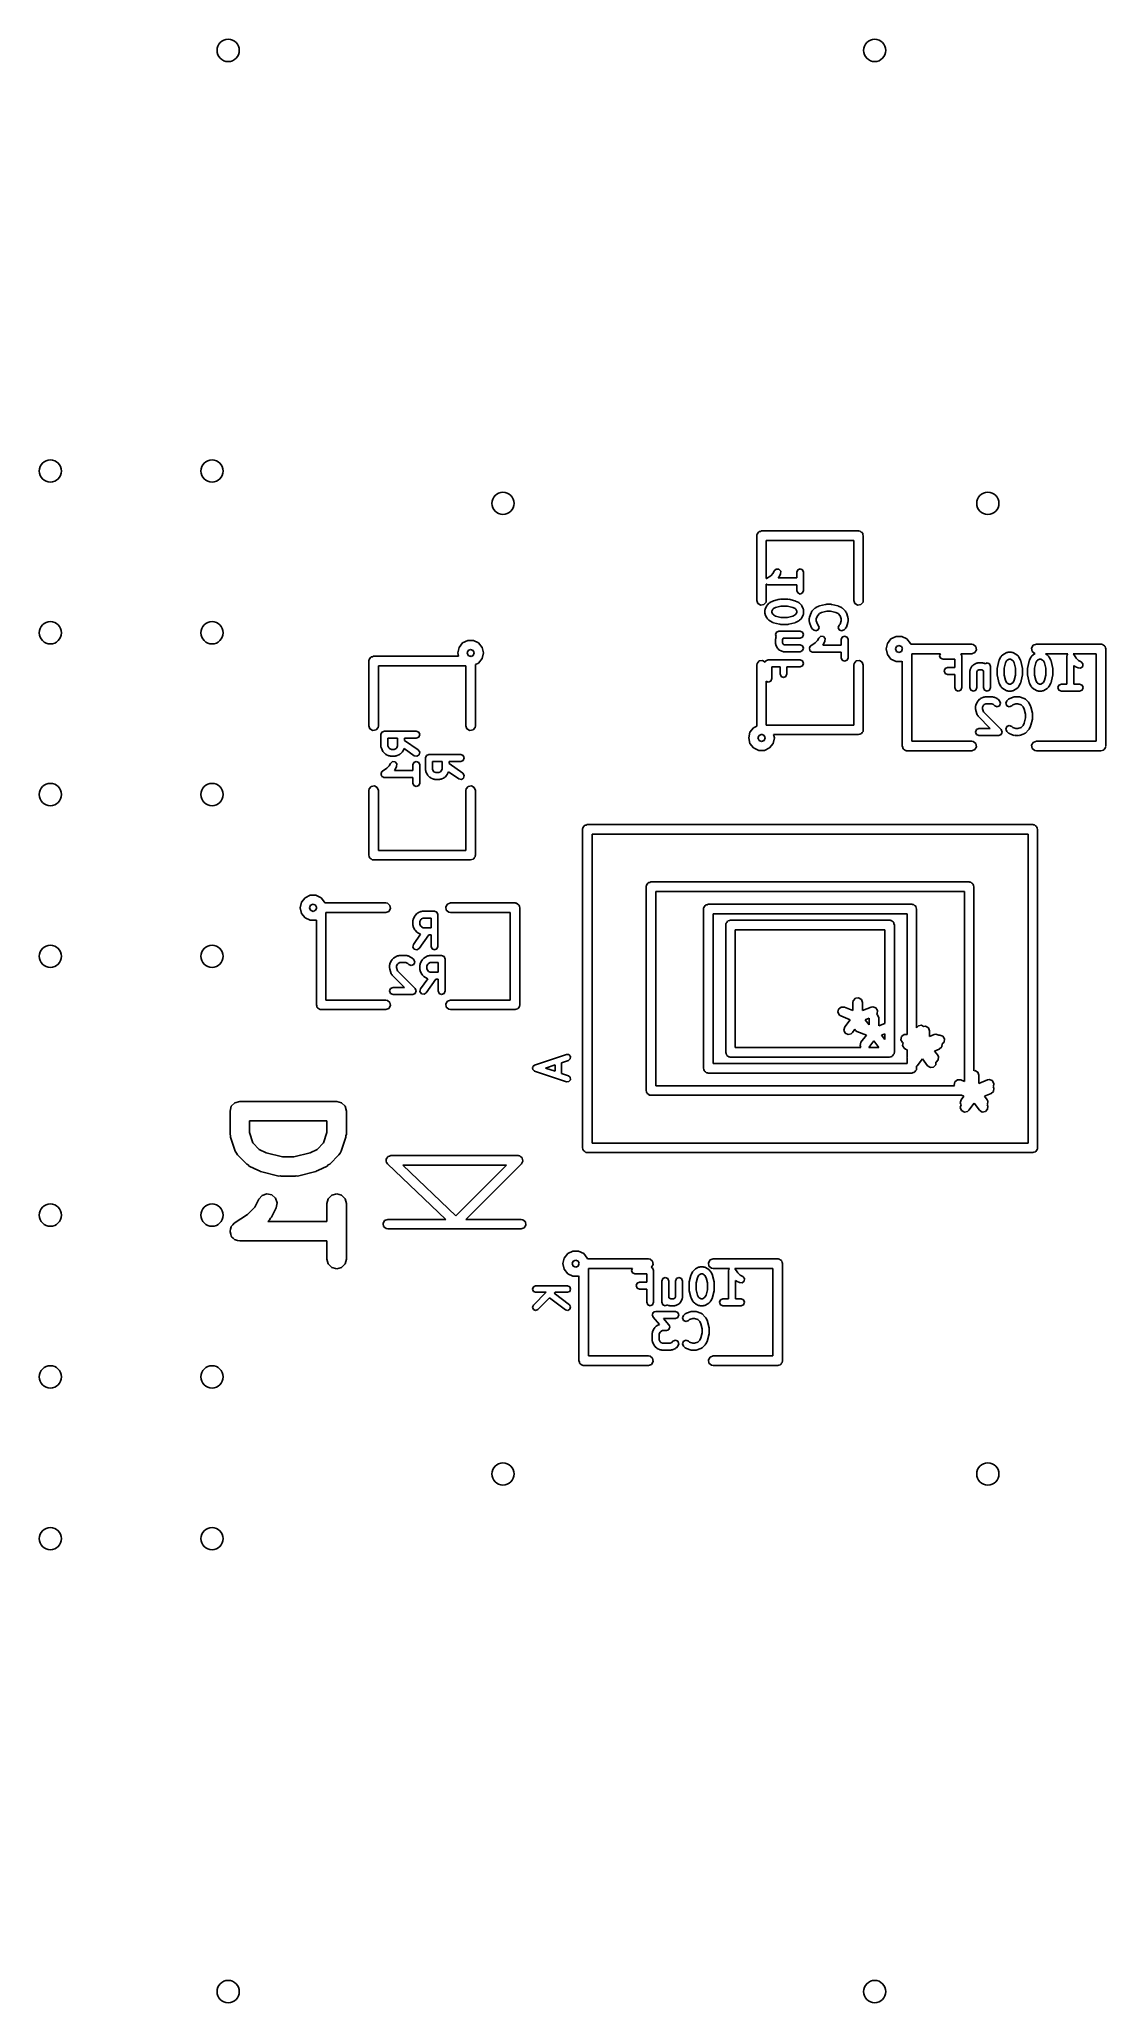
# Model space of a CAD drawing. Extents: x 0.08 to 0.74, y 0.19 to 1.41.
import ezdxf

# ---------------------------------------------------------------- set-up
doc = ezdxf.new("R2010")
doc.units = 0
doc.header["$MEASUREMENT"] = 0
doc.layers.add('BLACK', color=7, linetype='CONTINUOUS')

msp = doc.modelspace()

# ---------------------------------------------------------------- linework, layer by layer
at = {"layer": 'BLACK', "linetype": 'CONTINUOUS'}
for p, q in [((0.527047, 1.1), (0.527115, 1.10038)), ((0.527047, 1.06), (0.527047, 1.1)), ((0.527092, 1.10051), (0.527158, 1.10063)), ((0.527115, 1.10038), (0.527092, 1.10051)), ((0.527158, 1.10063), (0.527225, 1.10101)), ((0.527225, 1.10101), (0.527718, 1.1016)), ((0.527718, 1.1016), (0.528102, 1.10226)), ((0.528102, 1.10226), (0.528352, 1.10235)), ((0.528352, 1.10235), (0.528524, 1.10256)), ((0.528524, 1.10256), (0.529279, 1.10269)), ((0.529279, 1.10269), (0.53, 1.10295)), ((0.53, 1.10295), (0.59, 1.10295)), ((0.587047, 1.09705), (0.532953, 1.09705)), ((0.532953, 1.09705), (0.532953, 1.07346)), ((0.587047, 1.06), (0.587047, 1.09705)), ((0.59, 1.10295), (0.590384, 1.10289)), ((0.590384, 1.10289), (0.590513, 1.10291)), ((0.590513, 1.10291), (0.590626, 1.10284)), ((0.590626, 1.10284), (0.59101, 1.10277)), ((0.59101, 1.10277), (0.591598, 1.10228)), ((0.591598, 1.10228), (0.592262, 1.1019)), ((0.592262, 1.1019), (0.592353, 1.10165)), ((0.592353, 1.10165), (0.592557, 1.10148)), ((0.592557, 1.10148), (0.59269, 1.10072)), ((0.59269, 1.10072), (0.592953, 1.1)), ((0.592953, 1.1), (0.592953, 1.06)), ((0.532953, 1.07346), (0.532997, 1.07352)), ((0.533248, 1.06998), (0.532953, 1.0701)), ((0.532953, 1.0701), (0.532953, 1.06)), ((0.532997, 1.07352), (0.535635, 1.07528)), ((0.533768, 1.06963), (0.533248, 1.06998)), ((0.533985, 1.06967), (0.533768, 1.06963)), ((0.53419, 1.06959), (0.533985, 1.06967)), ((0.55174, 1.06959), (0.53419, 1.06959)), ((0.535635, 1.07528), (0.537113, 1.07676)), ((0.537113, 1.07676), (0.537896, 1.07833)), ((0.537896, 1.07833), (0.539139, 1.0794)), ((0.539139, 1.0794), (0.54078, 1.07929)), ((0.540401, 1.07397), (0.540319, 1.07389)), ((0.540319, 1.07389), (0.55174, 1.07389)), ((0.540536, 1.07429), (0.540401, 1.07397)), ((0.540803, 1.07453), (0.540536, 1.07429)), ((0.54078, 1.07929), (0.541858, 1.07804)), ((0.541742, 1.0764), (0.540803, 1.07453)), ((0.541858, 1.07804), (0.541742, 1.0764)), ((0.55174, 1.07736), (0.55237, 1.07888)), ((0.55174, 1.07389), (0.55174, 1.07736)), ((0.55174, 1.06611), (0.55174, 1.06959)), ((0.55237, 1.07888), (0.55389, 1.07951)), ((0.55389, 1.07951), (0.55541, 1.07888)), ((0.55541, 1.07888), (0.55604, 1.07736)), ((0.55604, 1.07736), (0.55604, 1.06611)), ((0.527738, 1.0581), (0.527047, 1.06)), ((0.529487, 1.05709), (0.527738, 1.0581)), ((0.531476, 1.05744), (0.529487, 1.05709)), ((0.532775, 1.05899), (0.531476, 1.05744)), ((0.532267, 1.05487), (0.533205, 1.05675)), ((0.532953, 1.06), (0.532775, 1.05899)), ((0.533205, 1.05675), (0.533472, 1.05698)), ((0.533472, 1.05698), (0.533608, 1.05731)), ((0.533608, 1.05731), (0.534546, 1.05825)), ((0.534546, 1.05825), (0.534873, 1.05838)), ((0.534873, 1.05838), (0.535105, 1.05865)), ((0.535105, 1.05865), (0.536981, 1.05959)), ((0.536981, 1.05959), (0.537225, 1.0596)), ((0.537225, 1.0596), (0.537421, 1.05975)), ((0.537421, 1.05975), (0.541173, 1.06069)), ((0.541959, 1.05645), (0.538693, 1.05564)), ((0.541173, 1.06069), (0.541443, 1.06065)), ((0.541443, 1.06065), (0.541695, 1.06075)), ((0.541695, 1.06075), (0.546385, 1.06075)), ((0.546121, 1.05645), (0.541959, 1.05645)), ((0.549387, 1.05564), (0.546121, 1.05645)), ((0.546385, 1.06075), (0.546637, 1.06065)), ((0.546637, 1.06065), (0.546907, 1.06069)), ((0.546907, 1.06069), (0.550659, 1.05975)), ((0.550659, 1.05975), (0.550855, 1.0596)), ((0.550855, 1.0596), (0.551099, 1.05959)), ((0.551099, 1.05959), (0.552975, 1.05865)), ((0.55237, 1.06459), (0.55174, 1.06611)), ((0.55389, 1.06396), (0.55237, 1.06459)), ((0.552975, 1.05865), (0.553207, 1.05838)), ((0.553207, 1.05838), (0.553534, 1.05825)), ((0.553534, 1.05825), (0.554472, 1.05731)), ((0.55541, 1.06459), (0.55389, 1.06396)), ((0.554472, 1.05731), (0.554608, 1.05698)), ((0.554608, 1.05698), (0.554875, 1.05675)), ((0.554875, 1.05675), (0.555813, 1.05487)), ((0.55604, 1.06611), (0.55541, 1.06459)), ((0.563543, 1.05553), (0.565419, 1.05646)), ((0.565419, 1.05646), (0.565663, 1.05648)), ((0.565663, 1.05648), (0.565859, 1.05663)), ((0.565859, 1.05663), (0.569611, 1.05756)), ((0.569611, 1.05756), (0.569881, 1.05752)), ((0.569881, 1.05752), (0.570133, 1.05763)), ((0.570133, 1.05763), (0.572947, 1.05763)), ((0.572947, 1.05763), (0.573199, 1.05752)), ((0.573199, 1.05752), (0.573469, 1.05756)), ((0.573469, 1.05756), (0.577221, 1.05663)), ((0.577221, 1.05663), (0.577417, 1.05648)), ((0.577417, 1.05648), (0.577661, 1.05646)), ((0.577661, 1.05646), (0.579537, 1.05553)), ((0.587738, 1.0581), (0.587047, 1.06)), ((0.589487, 1.05709), (0.587738, 1.0581)), ((0.591476, 1.05744), (0.589487, 1.05709)), ((0.592775, 1.05899), (0.591476, 1.05744)), ((0.592953, 1.06), (0.592775, 1.05899)), ((0.53204, 1.05391), (0.532231, 1.05437)), ((0.53204, 1.05204), (0.53204, 1.05391)), ((0.532231, 1.05157), (0.53204, 1.05204)), ((0.532231, 1.05437), (0.532267, 1.05487)), ((0.532267, 1.05107), (0.532231, 1.05157)), ((0.533205, 1.0492), (0.532267, 1.05107)), ((0.533472, 1.04897), (0.533205, 1.0492)), ((0.533608, 1.04864), (0.533472, 1.04897)), ((0.534546, 1.0477), (0.533608, 1.04864)), ((0.534873, 1.04757), (0.534546, 1.0477)), ((0.535105, 1.0473), (0.534873, 1.04757)), ((0.536981, 1.04636), (0.535105, 1.0473)), ((0.536895, 1.05451), (0.53634, 1.0534)), ((0.53634, 1.0534), (0.53634, 1.05254)), ((0.53634, 1.05254), (0.536895, 1.05143)), ((0.53734, 1.05496), (0.536895, 1.05451)), ((0.536895, 1.05143), (0.53734, 1.05099)), ((0.537225, 1.04634), (0.536981, 1.04636)), ((0.537421, 1.0462), (0.537225, 1.04634)), ((0.538693, 1.05564), (0.53734, 1.05496)), ((0.53734, 1.05099), (0.538693, 1.05031)), ((0.541173, 1.04526), (0.537421, 1.0462)), ((0.538693, 1.05031), (0.541959, 1.0495)), ((0.541443, 1.0453), (0.541173, 1.04526)), ((0.541695, 1.0452), (0.541443, 1.0453)), ((0.546385, 1.0452), (0.541695, 1.0452)), ((0.541959, 1.0495), (0.54612, 1.0495)), ((0.54612, 1.0495), (0.549387, 1.05031)), ((0.546637, 1.0453), (0.546385, 1.0452)), ((0.546907, 1.04526), (0.546637, 1.0453)), ((0.550659, 1.0462), (0.546907, 1.04526)), ((0.55074, 1.05496), (0.549387, 1.05564)), ((0.549387, 1.05031), (0.55074, 1.05099)), ((0.550855, 1.04634), (0.550659, 1.0462)), ((0.551185, 1.05451), (0.55074, 1.05496)), ((0.55074, 1.05099), (0.551185, 1.05143)), ((0.551099, 1.04636), (0.550855, 1.04634)), ((0.552975, 1.0473), (0.551099, 1.04636)), ((0.55174, 1.0534), (0.551185, 1.05451)), ((0.551185, 1.05143), (0.55174, 1.05254)), ((0.55174, 1.05254), (0.55174, 1.0534)), ((0.553207, 1.04757), (0.552975, 1.0473)), ((0.553534, 1.0477), (0.553207, 1.04757)), ((0.554472, 1.04864), (0.553534, 1.0477)), ((0.554608, 1.04897), (0.554472, 1.04864)), ((0.554875, 1.0492), (0.554608, 1.04897)), ((0.555813, 1.05107), (0.554875, 1.0492)), ((0.555813, 1.05487), (0.555848, 1.05437)), ((0.555848, 1.05157), (0.555813, 1.05107)), ((0.555848, 1.05437), (0.55604, 1.05391)), ((0.55604, 1.05204), (0.555848, 1.05157)), ((0.55604, 1.05391), (0.55604, 1.05204)), ((0.55954, 1.04891), (0.559675, 1.04924)), ((0.55954, 1.04704), (0.55954, 1.04891)), ((0.559675, 1.04671), (0.55954, 1.04704)), ((0.55965, 1.04959), (0.560588, 1.05241)), ((0.559675, 1.04924), (0.55965, 1.04959)), ((0.55965, 1.04636), (0.559675, 1.04671)), ((0.560588, 1.04354), (0.55965, 1.04636)), ((0.560588, 1.05241), (0.560916, 1.05278)), ((0.560916, 1.05278), (0.561108, 1.05325)), ((0.561108, 1.05325), (0.562984, 1.05512)), ((0.562984, 1.05512), (0.563311, 1.05526)), ((0.563311, 1.05526), (0.563543, 1.05553)), ((0.564507, 1.05056), (0.56384, 1.04856)), ((0.56384, 1.04856), (0.56384, 1.04738)), ((0.56384, 1.04738), (0.564507, 1.04538)), ((0.565778, 1.05184), (0.564507, 1.05056)), ((0.564507, 1.04538), (0.565086, 1.0448)), ((0.565086, 1.0448), (0.565716, 1.04328)), ((0.567131, 1.05251), (0.565778, 1.05184)), ((0.570398, 1.05333), (0.567131, 1.05251)), ((0.572683, 1.05333), (0.570398, 1.05333)), ((0.575949, 1.05251), (0.572683, 1.05333)), ((0.577302, 1.05184), (0.575949, 1.05251)), ((0.578573, 1.05056), (0.577302, 1.05184)), ((0.577364, 1.04328), (0.577994, 1.0448)), ((0.577994, 1.0448), (0.578573, 1.04538)), ((0.57924, 1.04856), (0.578573, 1.05056)), ((0.578573, 1.04538), (0.57924, 1.04738)), ((0.57924, 1.04738), (0.57924, 1.04856)), ((0.579537, 1.05553), (0.579769, 1.05526)), ((0.579769, 1.05526), (0.580096, 1.05512)), ((0.580096, 1.05512), (0.581972, 1.05325)), ((0.581972, 1.05325), (0.582164, 1.05278)), ((0.582164, 1.05278), (0.582492, 1.05241)), ((0.582492, 1.05241), (0.58343, 1.04959)), ((0.58343, 1.04636), (0.582492, 1.04354)), ((0.58343, 1.04959), (0.583405, 1.04924)), ((0.583405, 1.04924), (0.58354, 1.04891)), ((0.58354, 1.04704), (0.583405, 1.04671)), ((0.583405, 1.04671), (0.58343, 1.04636)), ((0.58354, 1.04891), (0.58354, 1.04704)), ((0.342835, 1.03095), (0.345042, 1.03372)), ((0.345042, 1.03372), (0.34823, 1.03525)), ((0.34823, 1.03525), (0.35177, 1.03525)), ((0.35177, 1.03525), (0.354958, 1.03372)), ((0.354958, 1.03372), (0.357165, 1.03095)), ((0.538607, 1.0389), (0.539236, 1.04042)), ((0.539129, 1.03764), (0.538607, 1.0389)), ((0.538607, 1.03609), (0.538798, 1.03655)), ((0.538607, 1.03327), (0.538607, 1.03609)), ((0.538798, 1.03281), (0.538607, 1.03327)), ((0.538798, 1.03655), (0.538834, 1.03705)), ((0.538834, 1.03231), (0.538798, 1.03281)), ((0.538834, 1.03705), (0.539129, 1.03764)), ((0.539772, 1.03044), (0.538834, 1.03231)), ((0.539236, 1.04042), (0.540757, 1.04105)), ((0.540757, 1.04105), (0.55389, 1.04105)), ((0.543462, 1.03669), (0.542907, 1.03558)), ((0.542907, 1.03558), (0.542907, 1.03378)), ((0.542907, 1.03378), (0.543297, 1.033)), ((0.543297, 1.033), (0.544078, 1.03261)), ((0.543523, 1.03675), (0.543462, 1.03669)), ((0.55389, 1.03675), (0.543523, 1.03675)), ((0.544078, 1.03261), (0.55389, 1.03261)), ((0.55389, 1.04105), (0.55541, 1.04042)), ((0.55541, 1.03738), (0.55389, 1.03675)), ((0.55389, 1.03261), (0.55541, 1.03198)), ((0.55541, 1.04042), (0.55604, 1.0389)), ((0.55604, 1.0389), (0.55541, 1.03738)), ((0.55541, 1.03198), (0.55604, 1.03046)), ((0.56017, 1.03167), (0.560374, 1.03175)), ((0.560374, 1.03175), (0.560497, 1.03194)), ((0.560497, 1.03194), (0.563135, 1.0337)), ((0.560916, 1.04316), (0.560588, 1.04354)), ((0.561108, 1.0427), (0.560916, 1.04316)), ((0.562046, 1.04176), (0.561108, 1.0427)), ((0.563566, 1.04113), (0.562046, 1.04176)), ((0.563135, 1.0337), (0.564613, 1.03518)), ((0.565086, 1.04176), (0.563566, 1.04113)), ((0.564613, 1.03518), (0.565396, 1.03674)), ((0.565716, 1.04328), (0.565086, 1.04176)), ((0.565396, 1.03674), (0.566639, 1.03782)), ((0.566639, 1.03782), (0.56828, 1.0377)), ((0.567901, 1.03238), (0.567819, 1.0323)), ((0.567819, 1.0323), (0.57924, 1.0323)), ((0.568036, 1.03271), (0.567901, 1.03238)), ((0.568303, 1.03294), (0.568036, 1.03271)), ((0.56828, 1.0377), (0.569358, 1.03646)), ((0.569242, 1.03482), (0.568303, 1.03294)), ((0.569358, 1.03646), (0.569242, 1.03482)), ((0.577994, 1.04176), (0.577364, 1.04328)), ((0.579514, 1.04113), (0.577994, 1.04176)), ((0.57924, 1.03578), (0.57987, 1.0373)), ((0.57924, 1.0323), (0.57924, 1.03578)), ((0.581034, 1.04176), (0.579514, 1.04113)), ((0.57987, 1.0373), (0.58139, 1.03793)), ((0.581972, 1.0427), (0.581034, 1.04176)), ((0.58139, 1.03793), (0.58291, 1.0373)), ((0.582164, 1.04316), (0.581972, 1.0427)), ((0.582492, 1.04354), (0.582164, 1.04316)), ((0.58291, 1.0373), (0.58354, 1.03578)), ((0.58354, 1.03578), (0.58354, 1.02452)), ((0.607047, 1.03), (0.607835, 1.03345)), ((0.607835, 1.03345), (0.610042, 1.03622)), ((0.610042, 1.03622), (0.61323, 1.03775)), ((0.61323, 1.03775), (0.61677, 1.03775)), ((0.615, 1.03222), (0.613433, 1.03157)), ((0.616567, 1.03157), (0.615, 1.03222)), ((0.61677, 1.03775), (0.619958, 1.03622)), ((0.619958, 1.03622), (0.622165, 1.03345)), ((0.622165, 1.03345), (0.622279, 1.03295)), ((0.622279, 1.03295), (0.66, 1.03295)), ((0.66, 1.03295), (0.66101, 1.03277)), ((0.66101, 1.03277), (0.662557, 1.03148)), ((0.697092, 1.03051), (0.698102, 1.03226)), ((0.698102, 1.03226), (0.7, 1.03295)), ((0.7, 1.03295), (0.74, 1.03295)), ((0.74, 1.03295), (0.740384, 1.03289)), ((0.740384, 1.03289), (0.740513, 1.03291)), ((0.740513, 1.03291), (0.740626, 1.03284)), ((0.740626, 1.03284), (0.74101, 1.03277)), ((0.74101, 1.03277), (0.741598, 1.03228)), ((0.741598, 1.03228), (0.742262, 1.0319)), ((0.742262, 1.0319), (0.742353, 1.03165)), ((0.287047, 1.0225), (0.287115, 1.02288)), ((0.287047, 0.9825), (0.287047, 1.0225)), ((0.287092, 1.02301), (0.287158, 1.02313)), ((0.287115, 1.02288), (0.287092, 1.02301)), ((0.287158, 1.02313), (0.287225, 1.02351)), ((0.287225, 1.02351), (0.287718, 1.0241)), ((0.287718, 1.0241), (0.288102, 1.02476)), ((0.288102, 1.02476), (0.288352, 1.02485)), ((0.288352, 1.02485), (0.288524, 1.02506)), ((0.288524, 1.02506), (0.289279, 1.02519)), ((0.289279, 1.02519), (0.29, 1.02545)), ((0.29, 1.02545), (0.342514, 1.02545)), ((0.342047, 1.0275), (0.342835, 1.03095)), ((0.342514, 1.02545), (0.342047, 1.0275)), ((0.348433, 1.02907), (0.347784, 1.0275)), ((0.347784, 1.0275), (0.348433, 1.02593)), ((0.35, 1.02972), (0.348433, 1.02907)), ((0.348433, 1.02593), (0.349593, 1.02545)), ((0.349593, 1.02545), (0.35, 1.02545)), ((0.351567, 1.02907), (0.35, 1.02972)), ((0.35, 1.02545), (0.350286, 1.0254)), ((0.350286, 1.0254), (0.351567, 1.02593)), ((0.352216, 1.0275), (0.351567, 1.02907)), ((0.351567, 1.02593), (0.352216, 1.0275)), ((0.354958, 1.02128), (0.352953, 1.02032)), ((0.352953, 1.02032), (0.352953, 0.9825)), ((0.357165, 1.02405), (0.354958, 1.02128)), ((0.357165, 1.03095), (0.357953, 1.0275)), ((0.357953, 1.0275), (0.357165, 1.02405)), ((0.527047, 1.02), (0.527225, 1.02101)), ((0.527047, 0.982184), (0.527047, 1.02)), ((0.527225, 1.02101), (0.528524, 1.02256)), ((0.528524, 1.02256), (0.530513, 1.02291)), ((0.530513, 1.02291), (0.532262, 1.0219)), ((0.532262, 1.0219), (0.532317, 1.02175)), ((0.532317, 1.02175), (0.53267, 1.0226)), ((0.53267, 1.0226), (0.53419, 1.02323)), ((0.53419, 1.02323), (0.55389, 1.02323)), ((0.540287, 1.02999), (0.539772, 1.03044)), ((0.540733, 1.02947), (0.540287, 1.02999)), ((0.542609, 1.02854), (0.540733, 1.02947)), ((0.543109, 1.0285), (0.542609, 1.02854)), ((0.543571, 1.02831), (0.543109, 1.0285)), ((0.55389, 1.02831), (0.543571, 1.02831)), ((0.55541, 1.02894), (0.55389, 1.02831)), ((0.55389, 1.02323), (0.55541, 1.0226)), ((0.55604, 1.03046), (0.55541, 1.02894)), ((0.55541, 1.0226), (0.55604, 1.02108)), ((0.55604, 1.02108), (0.55541, 1.01956)), ((0.55954, 1.03015), (0.559625, 1.03035)), ((0.55978, 1.02957), (0.55954, 1.03015)), ((0.559582, 1.03057), (0.55993, 1.03109)), ((0.559625, 1.03035), (0.559582, 1.03057)), ((0.559901, 1.02896), (0.55978, 1.02957)), ((0.560085, 1.02883), (0.559901, 1.02896)), ((0.55993, 1.03109), (0.56017, 1.03167)), ((0.56017, 1.02863), (0.560085, 1.02883)), ((0.560748, 1.02839), (0.56017, 1.02863)), ((0.561268, 1.02804), (0.560748, 1.02839)), ((0.561485, 1.02808), (0.561268, 1.02804)), ((0.56169, 1.028), (0.561485, 1.02808)), ((0.57924, 1.028), (0.56169, 1.028)), ((0.57924, 1.02452), (0.57924, 1.028)), ((0.57987, 1.023), (0.57924, 1.02452)), ((0.58139, 1.02237), (0.57987, 1.023)), ((0.58291, 1.023), (0.58139, 1.02237)), ((0.58354, 1.02452), (0.58291, 1.023)), ((0.587047, 1.02), (0.587225, 1.02101)), ((0.587047, 0.982953), (0.587047, 1.02)), ((0.587225, 1.02101), (0.588524, 1.02256)), ((0.588524, 1.02256), (0.590513, 1.02291)), ((0.590513, 1.02291), (0.592262, 1.0219)), ((0.592262, 1.0219), (0.592953, 1.02)), ((0.592953, 1.02), (0.592953, 0.98)), ((0.607835, 1.02655), (0.607047, 1.03)), ((0.610042, 1.02378), (0.607835, 1.02655)), ((0.61323, 1.02225), (0.610042, 1.02378)), ((0.613433, 1.03157), (0.612784, 1.03)), ((0.612784, 1.03), (0.613433, 1.02843)), ((0.61677, 1.02225), (0.61323, 1.02225)), ((0.613433, 1.02843), (0.615, 1.02778)), ((0.615, 1.02778), (0.616567, 1.02843)), ((0.617098, 1.03029), (0.616567, 1.03157)), ((0.616567, 1.02843), (0.617047, 1.02959)), ((0.617047, 1.02238), (0.61677, 1.02225)), ((0.617047, 1.03), (0.617098, 1.03029)), ((0.617047, 1.02959), (0.617047, 1.03)), ((0.617047, 0.97), (0.617047, 1.02238)), ((0.640679, 1.02705), (0.622953, 1.02705)), ((0.622953, 1.02705), (0.622953, 0.972953)), ((0.640167, 1.02581), (0.640679, 1.02705)), ((0.640796, 1.02429), (0.640167, 1.02581)), ((0.642317, 1.02366), (0.640796, 1.02429)), ((0.649548, 1.02366), (0.642317, 1.02366)), ((0.649548, 1.01858), (0.649548, 1.02366)), ((0.66, 1.02705), (0.653335, 1.02705)), ((0.653335, 1.02705), (0.653848, 1.02581)), ((0.653848, 1.02581), (0.653848, 1.00611)), ((0.661898, 1.02774), (0.66, 1.02705)), ((0.660094, 1.01927), (0.660609, 1.01971)), ((0.660609, 1.01971), (0.661055, 1.02023)), ((0.661055, 1.02023), (0.662931, 1.02117)), ((0.662908, 1.02949), (0.661898, 1.02774)), ((0.662557, 1.03148), (0.662908, 1.02949)), ((0.662931, 1.02117), (0.663431, 1.0212)), ((0.663431, 1.0212), (0.663893, 1.02139)), ((0.663893, 1.02139), (0.666707, 1.02139)), ((0.666707, 1.02139), (0.66717, 1.0212)), ((0.66717, 1.0212), (0.667669, 1.02117)), ((0.667669, 1.02117), (0.66826, 1.02087)), ((0.66826, 1.02087), (0.669521, 1.02139)), ((0.669521, 1.02139), (0.671042, 1.02076)), ((0.671042, 1.02076), (0.671671, 1.01924)), ((0.675878, 1.01883), (0.676817, 1.02258)), ((0.676817, 1.02258), (0.676962, 1.02278)), ((0.676962, 1.02278), (0.676979, 1.02302)), ((0.676979, 1.02302), (0.677917, 1.0249)), ((0.677917, 1.0249), (0.678185, 1.02513)), ((0.678185, 1.02513), (0.67832, 1.02545)), ((0.67832, 1.02545), (0.679258, 1.02639)), ((0.679258, 1.02639), (0.679585, 1.02653)), ((0.679585, 1.02653), (0.679817, 1.02679)), ((0.679817, 1.02679), (0.681693, 1.02773)), ((0.680931, 1.02131), (0.680114, 1.01804)), ((0.681607, 1.02266), (0.680931, 1.02131)), ((0.682052, 1.0231), (0.681607, 1.02266)), ((0.681693, 1.02773), (0.682192, 1.02777)), ((0.683162, 1.02366), (0.682052, 1.0231)), ((0.682192, 1.02777), (0.682655, 1.02796)), ((0.682655, 1.02796), (0.684531, 1.02796)), ((0.684023, 1.02366), (0.683162, 1.02366)), ((0.685134, 1.0231), (0.684023, 1.02366)), ((0.684531, 1.02796), (0.684993, 1.02777)), ((0.684993, 1.02777), (0.685492, 1.02773)), ((0.685578, 1.02266), (0.685134, 1.0231)), ((0.685492, 1.02773), (0.687369, 1.02679)), ((0.686255, 1.02131), (0.685578, 1.02266)), ((0.687071, 1.01804), (0.686255, 1.02131)), ((0.687369, 1.02679), (0.6876, 1.02653)), ((0.6876, 1.02653), (0.687927, 1.02639)), ((0.687927, 1.02639), (0.688865, 1.02545)), ((0.688865, 1.02545), (0.689001, 1.02513)), ((0.689001, 1.02513), (0.689268, 1.0249)), ((0.689268, 1.0249), (0.690206, 1.02302)), ((0.690206, 1.02302), (0.690224, 1.02278)), ((0.690224, 1.02278), (0.690369, 1.02258)), ((0.690369, 1.02258), (0.691307, 1.01883)), ((0.69464, 1.01883), (0.695578, 1.02258)), ((0.695578, 1.02258), (0.695724, 1.02278)), ((0.695724, 1.02278), (0.695741, 1.02302)), ((0.695741, 1.02302), (0.696679, 1.0249)), ((0.696679, 1.0249), (0.696947, 1.02513)), ((0.696947, 1.02513), (0.697082, 1.02545)), ((0.697082, 1.02545), (0.69802, 1.02639)), ((0.697443, 1.02852), (0.697092, 1.03051)), ((0.69899, 1.02723), (0.697443, 1.02852)), ((0.69802, 1.02639), (0.698347, 1.02653)), ((0.698347, 1.02653), (0.698579, 1.02679)), ((0.698579, 1.02679), (0.699322, 1.02717)), ((0.699693, 1.02131), (0.698876, 1.01804)), ((0.699322, 1.02717), (0.69899, 1.02723)), ((0.700369, 1.02266), (0.699693, 1.02131)), ((0.700814, 1.0231), (0.700369, 1.02266)), ((0.701924, 1.02366), (0.700814, 1.0231)), ((0.702785, 1.02366), (0.701924, 1.02366)), ((0.703895, 1.0231), (0.702785, 1.02366)), ((0.70434, 1.02266), (0.703895, 1.0231)), ((0.705017, 1.02131), (0.70434, 1.02266)), ((0.705833, 1.01804), (0.705017, 1.02131)), ((0.719479, 1.02705), (0.705626, 1.02705)), ((0.705626, 1.02705), (0.706131, 1.02679)), ((0.706131, 1.02679), (0.706362, 1.02653)), ((0.706362, 1.02653), (0.706689, 1.02639)), ((0.706689, 1.02639), (0.707627, 1.02545)), ((0.707627, 1.02545), (0.707763, 1.02513)), ((0.707763, 1.02513), (0.70803, 1.0249)), ((0.70803, 1.0249), (0.708968, 1.02302)), ((0.708968, 1.02302), (0.708986, 1.02278)), ((0.708986, 1.02278), (0.709131, 1.02258)), ((0.709131, 1.02258), (0.710069, 1.01883)), ((0.718967, 1.02581), (0.719051, 1.02601)), ((0.718967, 1.00826), (0.718967, 1.02581)), ((0.719008, 1.02623), (0.719357, 1.02675)), ((0.719051, 1.02601), (0.719008, 1.02623)), ((0.719357, 1.02675), (0.719479, 1.02705)), ((0.737047, 1.02705), (0.722839, 1.02705)), ((0.722839, 1.02705), (0.722906, 1.027)), ((0.722906, 1.027), (0.724664, 1.02437)), ((0.723349, 1.0196), (0.723267, 1.01968)), ((0.723267, 1.01968), (0.723267, 1.00826)), ((0.723676, 1.01946), (0.723349, 1.0196)), ((0.724664, 1.02437), (0.726143, 1.02289)), ((0.726143, 1.02289), (0.727707, 1.0221)), ((0.727707, 1.0221), (0.728785, 1.02086)), ((0.728785, 1.02086), (0.728668, 1.01922)), ((0.737047, 0.972953), (0.737047, 1.02705)), ((0.742353, 1.03165), (0.742557, 1.03148)), ((0.742557, 1.03148), (0.74269, 1.03072)), ((0.74269, 1.03072), (0.742953, 1.03)), ((0.742953, 1.03), (0.742953, 0.97)), ((0.347047, 1.01955), (0.292953, 1.01955)), ((0.292953, 1.01955), (0.292953, 0.9825)), ((0.347047, 0.9825), (0.347047, 1.01955)), ((0.53419, 1.00955), (0.532953, 1.01006)), ((0.532953, 1.01006), (0.532953, 0.982953)), ((0.53571, 1.01018), (0.53419, 1.00955)), ((0.53634, 1.0117), (0.53571, 1.01018)), ((0.541421, 1.01893), (0.53634, 1.01893)), ((0.53634, 1.01893), (0.53634, 1.0117)), ((0.541421, 1.01451), (0.541421, 1.01893)), ((0.542051, 1.01299), (0.541421, 1.01451)), ((0.543571, 1.01236), (0.542051, 1.01299)), ((0.545091, 1.01299), (0.543571, 1.01236)), ((0.545721, 1.01451), (0.545091, 1.01299)), ((0.55389, 1.01893), (0.545721, 1.01893)), ((0.545721, 1.01893), (0.545721, 1.01451)), ((0.55541, 1.01956), (0.55389, 1.01893)), ((0.642981, 1.01643), (0.643611, 1.01795)), ((0.643611, 1.01491), (0.642981, 1.01643)), ((0.643611, 1.01795), (0.645131, 1.01858)), ((0.645131, 1.01428), (0.643611, 1.01491)), ((0.645131, 1.01858), (0.649548, 1.01858)), ((0.649548, 1.01428), (0.645131, 1.01428)), ((0.649548, 1.00611), (0.649548, 1.01428)), ((0.658929, 1.01643), (0.65912, 1.01689)), ((0.658929, 1.00611), (0.658929, 1.01643)), ((0.65912, 1.01689), (0.659156, 1.01739)), ((0.659156, 1.01739), (0.660094, 1.01927)), ((0.663619, 1.0167), (0.663229, 1.01592)), ((0.663229, 1.01592), (0.663229, 1.00611)), ((0.6644, 1.01709), (0.663619, 1.0167)), ((0.6662, 1.01709), (0.6644, 1.01709)), ((0.66731, 1.01654), (0.6662, 1.01709)), ((0.667371, 1.01648), (0.66731, 1.01654)), ((0.667371, 1.00611), (0.667371, 1.01648)), ((0.671671, 1.01924), (0.671671, 1.00611)), ((0.675814, 1.01831), (0.675919, 1.01856)), ((0.675814, 1.01361), (0.675814, 1.01831)), ((0.675919, 1.01336), (0.675814, 1.01361)), ((0.675919, 1.01856), (0.675878, 1.01883)), ((0.675878, 1.01309), (0.675919, 1.01336)), ((0.676817, 1.00934), (0.675878, 1.01309)), ((0.676962, 1.00914), (0.676817, 1.00934)), ((0.676979, 1.0089), (0.676962, 1.00914)), ((0.677917, 1.00702), (0.676979, 1.0089)), ((0.680114, 1.01804), (0.680114, 1.01388)), ((0.680114, 1.01388), (0.680931, 1.01061)), ((0.680931, 1.01061), (0.681607, 1.00926)), ((0.681607, 1.00926), (0.682052, 1.00882)), ((0.682052, 1.00882), (0.683162, 1.00826)), ((0.683162, 1.00826), (0.684023, 1.00826)), ((0.684023, 1.00826), (0.685134, 1.00882)), ((0.685134, 1.00882), (0.685578, 1.00926)), ((0.685578, 1.00926), (0.686255, 1.01061)), ((0.686255, 1.01061), (0.687071, 1.01388)), ((0.687071, 1.01388), (0.687071, 1.01804)), ((0.690206, 1.0089), (0.689268, 1.00702)), ((0.690224, 1.00914), (0.690206, 1.0089)), ((0.690369, 1.00934), (0.690224, 1.00914)), ((0.691307, 1.01309), (0.690369, 1.00934)), ((0.691307, 1.01883), (0.691267, 1.01856)), ((0.691267, 1.01856), (0.691371, 1.01831)), ((0.691371, 1.01361), (0.691267, 1.01336)), ((0.691267, 1.01336), (0.691307, 1.01309)), ((0.691371, 1.01831), (0.691371, 1.01361)), ((0.694576, 1.01831), (0.69468, 1.01856)), ((0.694576, 1.01361), (0.694576, 1.01831)), ((0.69468, 1.01336), (0.694576, 1.01361)), ((0.69468, 1.01856), (0.69464, 1.01883)), ((0.69464, 1.01309), (0.69468, 1.01336)), ((0.695578, 1.00934), (0.69464, 1.01309)), ((0.695724, 1.00914), (0.695578, 1.00934)), ((0.695741, 1.0089), (0.695724, 1.00914)), ((0.696679, 1.00702), (0.695741, 1.0089)), ((0.698876, 1.01804), (0.698876, 1.01388)), ((0.698876, 1.01388), (0.699693, 1.01061)), ((0.699693, 1.01061), (0.700369, 1.00926)), ((0.700369, 1.00926), (0.700814, 1.00882)), ((0.700814, 1.00882), (0.701924, 1.00826)), ((0.701924, 1.00826), (0.702785, 1.00826)), ((0.702785, 1.00826), (0.703895, 1.00882)), ((0.703895, 1.00882), (0.70434, 1.00926)), ((0.70434, 1.00926), (0.705017, 1.01061)), ((0.705017, 1.01061), (0.705833, 1.01388)), ((0.705833, 1.01388), (0.705833, 1.01804)), ((0.708968, 1.0089), (0.70803, 1.00702)), ((0.708986, 1.00914), (0.708968, 1.0089)), ((0.709131, 1.00934), (0.708986, 1.00914)), ((0.710069, 1.01309), (0.709131, 1.00934)), ((0.710069, 1.01883), (0.710029, 1.01856)), ((0.710029, 1.01856), (0.710133, 1.01831)), ((0.710133, 1.01361), (0.710029, 1.01336)), ((0.710029, 1.01336), (0.710069, 1.01309)), ((0.710133, 1.01831), (0.710133, 1.01361)), ((0.713338, 1.00611), (0.713968, 1.00763)), ((0.713968, 1.00763), (0.715488, 1.00826)), ((0.715488, 1.00826), (0.718967, 1.00826)), ((0.723267, 1.00826), (0.726745, 1.00826)), ((0.723907, 1.0192), (0.723676, 1.01946)), ((0.725784, 1.01826), (0.723907, 1.0192)), ((0.727425, 1.01814), (0.725784, 1.01826)), ((0.726745, 1.00826), (0.728265, 1.00763)), ((0.728668, 1.01922), (0.727425, 1.01814)), ((0.728265, 1.00763), (0.728895, 1.00611)), ((0.650177, 1.00459), (0.649548, 1.00611)), ((0.651698, 1.00396), (0.650177, 1.00459)), ((0.653218, 1.00459), (0.651698, 1.00396)), ((0.653848, 1.00611), (0.653218, 1.00459)), ((0.659558, 1.00459), (0.658929, 1.00611)), ((0.661079, 1.00396), (0.659558, 1.00459)), ((0.662599, 1.00459), (0.661079, 1.00396)), ((0.662563, 0.99502), (0.662598, 0.995519)), ((0.662598, 0.995519), (0.663536, 0.997395)), ((0.663229, 1.00611), (0.662599, 1.00459)), ((0.663536, 0.997395), (0.663804, 0.997627)), ((0.663804, 0.997627), (0.663939, 0.997954)), ((0.663939, 0.997954), (0.664877, 0.998892)), ((0.664877, 0.998892), (0.665204, 0.999028)), ((0.665204, 0.999028), (0.665436, 0.999295)), ((0.665436, 0.999295), (0.667312, 1.00023)), ((0.667671, 0.995605), (0.667226, 0.99516)), ((0.667312, 1.00023), (0.667811, 1.00027)), ((0.668001, 1.00459), (0.667371, 1.00611)), ((0.668781, 0.99616), (0.667671, 0.995605)), ((0.667811, 1.00027), (0.668274, 1.00046)), ((0.669521, 1.00396), (0.668001, 1.00459)), ((0.668274, 1.00046), (0.672964, 1.00046)), ((0.672457, 0.99616), (0.668781, 0.99616)), ((0.671042, 1.00459), (0.669521, 1.00396)), ((0.671671, 1.00611), (0.671042, 1.00459)), ((0.673567, 0.995605), (0.672457, 0.99616)), ((0.672964, 1.00046), (0.673427, 1.00027)), ((0.673427, 1.00027), (0.673926, 1.00023)), ((0.674258, 0.994914), (0.673567, 0.995605)), ((0.673926, 1.00023), (0.675802, 0.999295)), ((0.675802, 0.999295), (0.676034, 0.999028)), ((0.676034, 0.999028), (0.676361, 0.998892)), ((0.676361, 0.998892), (0.677299, 0.997954)), ((0.677299, 0.997954), (0.677929, 0.996434)), ((0.677929, 0.996434), (0.677299, 0.994914)), ((0.678185, 1.00679), (0.677917, 1.00702)), ((0.67832, 1.00647), (0.678185, 1.00679)), ((0.679258, 1.00553), (0.67832, 1.00647)), ((0.679585, 1.00539), (0.679258, 1.00553)), ((0.679817, 1.00513), (0.679585, 1.00539)), ((0.681693, 1.00419), (0.679817, 1.00513)), ((0.681133, 0.996434), (0.681763, 0.997954)), ((0.681763, 0.994914), (0.681133, 0.996434)), ((0.682192, 1.00415), (0.681693, 1.00419)), ((0.681763, 0.997954), (0.682701, 0.998892)), ((0.682655, 1.00396), (0.682192, 1.00415)), ((0.684531, 1.00396), (0.682655, 1.00396)), ((0.682701, 0.998892), (0.683163, 0.999084)), ((0.683163, 0.999084), (0.683541, 0.999412)), ((0.683541, 0.999412), (0.686356, 1.00035)), ((0.684993, 1.00415), (0.684531, 1.00396)), ((0.685383, 0.995493), (0.684804, 0.994914)), ((0.685492, 1.00419), (0.684993, 1.00415)), ((0.687385, 0.99616), (0.685383, 0.995493)), ((0.687369, 1.00513), (0.685492, 1.00419)), ((0.686356, 1.00035), (0.686709, 1.00032)), ((0.686709, 1.00032), (0.687036, 1.00046)), ((0.687036, 1.00046), (0.688912, 1.00046)), ((0.6876, 1.00539), (0.687369, 1.00513)), ((0.688563, 0.99616), (0.687385, 0.99616)), ((0.687927, 1.00553), (0.6876, 1.00539)), ((0.688865, 1.00647), (0.687927, 1.00553)), ((0.690565, 0.995493), (0.688563, 0.99616)), ((0.689001, 1.00679), (0.688865, 1.00647)), ((0.688912, 1.00046), (0.689239, 1.00032)), ((0.689268, 1.00702), (0.689001, 1.00679)), ((0.689239, 1.00032), (0.689592, 1.00035)), ((0.689592, 1.00035), (0.692406, 0.999412)), ((0.691835, 0.994222), (0.690565, 0.995493)), ((0.692406, 0.999412), (0.692784, 0.999084)), ((0.692784, 0.999084), (0.693246, 0.998892)), ((0.693246, 0.998892), (0.695123, 0.997016)), ((0.695123, 0.997016), (0.695258, 0.996689)), ((0.695258, 0.996689), (0.695525, 0.996457)), ((0.695525, 0.996457), (0.696463, 0.994581)), ((0.696947, 1.00679), (0.696679, 1.00702)), ((0.697082, 1.00647), (0.696947, 1.00679)), ((0.69802, 1.00553), (0.697082, 1.00647)), ((0.698347, 1.00539), (0.69802, 1.00553)), ((0.698579, 1.00513), (0.698347, 1.00539)), ((0.700455, 1.00419), (0.698579, 1.00513)), ((0.700954, 1.00415), (0.700455, 1.00419)), ((0.701417, 1.00396), (0.700954, 1.00415)), ((0.703293, 1.00396), (0.701417, 1.00396)), ((0.703755, 1.00415), (0.703293, 1.00396)), ((0.704254, 1.00419), (0.703755, 1.00415)), ((0.706131, 1.00513), (0.704254, 1.00419)), ((0.706362, 1.00539), (0.706131, 1.00513)), ((0.706689, 1.00553), (0.706362, 1.00539)), ((0.707627, 1.00647), (0.706689, 1.00553)), ((0.707763, 1.00679), (0.707627, 1.00647)), ((0.70803, 1.00702), (0.707763, 1.00679)), ((0.713968, 1.00459), (0.713338, 1.00611)), ((0.715488, 1.00396), (0.713968, 1.00459)), ((0.721117, 1.00396), (0.715488, 1.00396)), ((0.726745, 1.00396), (0.721117, 1.00396)), ((0.728265, 1.00459), (0.726745, 1.00396)), ((0.728895, 1.00611), (0.728265, 1.00459)), ((0.662371, 0.994558), (0.662563, 0.99502)), ((0.662371, 0.992681), (0.662371, 0.994558)), ((0.662507, 0.992354), (0.662371, 0.992681)), ((0.662482, 0.992002), (0.662507, 0.992354)), ((0.66342, 0.989187), (0.662482, 0.992002)), ((0.663748, 0.988809), (0.66342, 0.989187)), ((0.663939, 0.988347), (0.663748, 0.988809)), ((0.671526, 0.98076), (0.663939, 0.988347)), ((0.667226, 0.99516), (0.666671, 0.99405)), ((0.666671, 0.99405), (0.666671, 0.99303)), ((0.666671, 0.99303), (0.667339, 0.991028)), ((0.667339, 0.991028), (0.678237, 0.98013)), ((0.675779, 0.994284), (0.674258, 0.994914)), ((0.677299, 0.994914), (0.675779, 0.994284)), ((0.683283, 0.994284), (0.681763, 0.994914)), ((0.684804, 0.994914), (0.683283, 0.994284)), ((0.692512, 0.992869), (0.691835, 0.994222)), ((0.691835, 0.982698), (0.692512, 0.984051)), ((0.693329, 0.989602), (0.692512, 0.992869)), ((0.692512, 0.984051), (0.693329, 0.987318)), ((0.693329, 0.987318), (0.693329, 0.989602)), ((0.696463, 0.994581), (0.696481, 0.994337)), ((0.696481, 0.994337), (0.696626, 0.994141)), ((0.696626, 0.994141), (0.697564, 0.990389)), ((0.697564, 0.986531), (0.696626, 0.982779)), ((0.697564, 0.990389), (0.697524, 0.990119)), ((0.697524, 0.990119), (0.697629, 0.989867)), ((0.697629, 0.987053), (0.697524, 0.986801)), ((0.697524, 0.986801), (0.697564, 0.986531)), ((0.697629, 0.989867), (0.697629, 0.987053)), ((0.287738, 0.980602), (0.287047, 0.9825)), ((0.289487, 0.979592), (0.287738, 0.980602)), ((0.291476, 0.979943), (0.289487, 0.979592)), ((0.292775, 0.98149), (0.291476, 0.979943)), ((0.292953, 0.9825), (0.292775, 0.98149)), ((0.29454, 0.97704), (0.29517, 0.978561)), ((0.29454, 0.969536), (0.29454, 0.97704)), ((0.29517, 0.978561), (0.29669, 0.97919)), ((0.29669, 0.97919), (0.31639, 0.97919)), ((0.304859, 0.97489), (0.29884, 0.97489)), ((0.29884, 0.97489), (0.29884, 0.970043)), ((0.304859, 0.970043), (0.304859, 0.97489)), ((0.31639, 0.97489), (0.309159, 0.97489)), ((0.309159, 0.97489), (0.309159, 0.973469)), ((0.309159, 0.973469), (0.317623, 0.967545)), ((0.31639, 0.97919), (0.31791, 0.978561)), ((0.31791, 0.97552), (0.31639, 0.97489)), ((0.31791, 0.978561), (0.31854, 0.97704)), ((0.31854, 0.97704), (0.31791, 0.97552)), ((0.347738, 0.980602), (0.347047, 0.9825)), ((0.349487, 0.979592), (0.347738, 0.980602)), ((0.351476, 0.979943), (0.349487, 0.979592)), ((0.352775, 0.98149), (0.351476, 0.979943)), ((0.352953, 0.9825), (0.352775, 0.98149)), ((0.522047, 0.975), (0.522835, 0.978451)), ((0.522835, 0.971549), (0.522047, 0.975)), ((0.522835, 0.978451), (0.525042, 0.981218)), ((0.525042, 0.968782), (0.522835, 0.971549)), ((0.525042, 0.981218), (0.527047, 0.982184)), ((0.528433, 0.976567), (0.527784, 0.975)), ((0.527784, 0.975), (0.528433, 0.973433)), ((0.529714, 0.977098), (0.528433, 0.976567)), ((0.528433, 0.973433), (0.53, 0.972784)), ((0.53, 0.977047), (0.529714, 0.977098)), ((0.530407, 0.977047), (0.53, 0.977047)), ((0.53, 0.972784), (0.531567, 0.973433)), ((0.531567, 0.976567), (0.530407, 0.977047)), ((0.532216, 0.975), (0.531567, 0.976567)), ((0.531567, 0.973433), (0.532216, 0.975)), ((0.532953, 0.982953), (0.587047, 0.982953)), ((0.537165, 0.971549), (0.534958, 0.968782)), ((0.537953, 0.975), (0.537165, 0.971549)), ((0.59, 0.977047), (0.537486, 0.977047)), ((0.537486, 0.977047), (0.537953, 0.975)), ((0.590721, 0.97731), (0.59, 0.977047)), ((0.591476, 0.977443), (0.590721, 0.97731)), ((0.591648, 0.977647), (0.591476, 0.977443)), ((0.591898, 0.977738), (0.591648, 0.977647)), ((0.592282, 0.978402), (0.591898, 0.977738)), ((0.592775, 0.97899), (0.592282, 0.978402)), ((0.592842, 0.979374), (0.592775, 0.97899)), ((0.592908, 0.979487), (0.592842, 0.979374)), ((0.592953, 0.98), (0.592885, 0.979616)), ((0.592885, 0.979616), (0.592908, 0.979487)), ((0.622953, 0.972953), (0.66, 0.972953)), ((0.66, 0.972953), (0.66101, 0.972775)), ((0.66101, 0.972775), (0.662557, 0.971476)), ((0.662371, 0.97861), (0.663001, 0.98013)), ((0.663001, 0.97709), (0.662371, 0.97861)), ((0.662557, 0.971476), (0.662908, 0.969487)), ((0.663001, 0.98013), (0.664521, 0.98076)), ((0.664521, 0.97646), (0.663001, 0.97709)), ((0.664521, 0.98076), (0.671526, 0.98076)), ((0.676717, 0.97646), (0.664521, 0.97646)), ((0.678237, 0.97709), (0.676717, 0.97646)), ((0.678237, 0.98013), (0.678867, 0.97861)), ((0.678867, 0.97861), (0.678237, 0.97709)), ((0.681133, 0.980486), (0.681763, 0.982006)), ((0.681763, 0.978966), (0.681133, 0.980486)), ((0.681763, 0.982006), (0.683283, 0.982636)), ((0.682701, 0.978028), (0.681763, 0.978966)), ((0.683163, 0.977836), (0.682701, 0.978028)), ((0.683541, 0.977508), (0.683163, 0.977836)), ((0.683283, 0.982636), (0.684804, 0.982006)), ((0.686356, 0.97657), (0.683541, 0.977508)), ((0.684804, 0.982006), (0.685383, 0.981427)), ((0.685383, 0.981427), (0.687385, 0.98076)), ((0.686709, 0.976595), (0.686356, 0.97657)), ((0.687036, 0.97646), (0.686709, 0.976595)), ((0.688912, 0.97646), (0.687036, 0.97646)), ((0.687385, 0.98076), (0.688563, 0.98076)), ((0.688563, 0.98076), (0.690565, 0.981427)), ((0.689239, 0.976595), (0.688912, 0.97646)), ((0.689592, 0.97657), (0.689239, 0.976595)), ((0.692406, 0.977508), (0.689592, 0.97657)), ((0.690565, 0.981427), (0.691835, 0.982698)), ((0.692784, 0.977836), (0.692406, 0.977508)), ((0.693246, 0.978028), (0.692784, 0.977836)), ((0.695123, 0.979904), (0.693246, 0.978028)), ((0.695258, 0.980231), (0.695123, 0.979904)), ((0.695525, 0.980463), (0.695258, 0.980231)), ((0.696463, 0.982339), (0.695525, 0.980463)), ((0.696481, 0.982583), (0.696463, 0.982339)), ((0.696626, 0.982779), (0.696481, 0.982583)), ((0.697092, 0.970513), (0.698102, 0.972262)), ((0.698102, 0.972262), (0.7, 0.972953)), ((0.7, 0.972953), (0.737047, 0.972953)), ((0.294731, 0.969073), (0.29454, 0.969536)), ((0.294767, 0.968574), (0.294731, 0.969073)), ((0.295705, 0.966698), (0.294767, 0.968574)), ((0.295972, 0.966466), (0.295705, 0.966698)), ((0.296108, 0.966139), (0.295972, 0.966466)), ((0.297046, 0.965201), (0.296108, 0.966139)), ((0.297373, 0.965066), (0.297046, 0.965201)), ((0.297605, 0.964798), (0.297373, 0.965066)), ((0.299481, 0.96386), (0.297605, 0.964798)), ((0.29884, 0.970043), (0.299395, 0.968933)), ((0.299395, 0.968933), (0.29984, 0.968488)), ((0.29998, 0.963825), (0.299481, 0.96386)), ((0.299613, 0.957676), (0.300396, 0.95924)), ((0.29984, 0.968488), (0.30095, 0.967933)), ((0.300442, 0.963633), (0.29998, 0.963825)), ((0.300396, 0.95924), (0.301639, 0.960318)), ((0.303257, 0.963633), (0.300442, 0.963633)), ((0.30095, 0.967933), (0.302749, 0.967933)), ((0.301639, 0.960318), (0.30328, 0.960202)), ((0.302749, 0.967933), (0.303859, 0.968488)), ((0.303719, 0.963825), (0.303257, 0.963633)), ((0.30328, 0.960202), (0.304358, 0.958958)), ((0.304218, 0.96386), (0.303719, 0.963825)), ((0.303859, 0.968488), (0.304304, 0.968933)), ((0.306094, 0.964798), (0.304218, 0.96386)), ((0.304358, 0.958958), (0.304242, 0.957317)), ((0.304304, 0.968933), (0.304859, 0.970043)), ((0.306326, 0.965066), (0.306094, 0.964798)), ((0.306653, 0.965201), (0.306326, 0.965066)), ((0.307591, 0.966139), (0.306653, 0.965201)), ((0.307727, 0.966466), (0.307591, 0.966139)), ((0.307994, 0.966698), (0.307727, 0.966466)), ((0.30886, 0.96843), (0.307994, 0.966698)), ((0.315157, 0.964022), (0.30886, 0.96843)), ((0.31424, 0.958279), (0.31487, 0.959799)), ((0.31487, 0.959799), (0.31639, 0.960429)), ((0.316764, 0.963666), (0.315157, 0.964022)), ((0.31639, 0.960429), (0.31791, 0.959799)), ((0.318151, 0.96455), (0.316764, 0.963666)), ((0.317623, 0.967545), (0.318507, 0.966157)), ((0.31791, 0.959799), (0.31854, 0.958279)), ((0.318507, 0.966157), (0.318151, 0.96455)), ((0.32204, 0.962659), (0.32267, 0.96418)), ((0.32204, 0.955155), (0.32204, 0.962659)), ((0.32267, 0.96418), (0.32419, 0.964809)), ((0.32419, 0.964809), (0.34389, 0.964809)), ((0.332359, 0.960509), (0.32634, 0.960509)), ((0.32634, 0.960509), (0.32634, 0.955662)), ((0.332359, 0.955662), (0.332359, 0.960509)), ((0.34389, 0.960509), (0.336659, 0.960509)), ((0.336659, 0.960509), (0.336659, 0.959088)), ((0.336659, 0.959088), (0.345123, 0.953164)), ((0.34389, 0.964809), (0.34541, 0.96418)), ((0.34541, 0.961139), (0.34389, 0.960509)), ((0.34541, 0.96418), (0.34604, 0.962659)), ((0.34604, 0.962659), (0.34541, 0.961139)), ((0.52823, 0.967247), (0.525042, 0.968782)), ((0.53177, 0.967247), (0.52823, 0.967247)), ((0.534958, 0.968782), (0.53177, 0.967247)), ((0.61731, 0.969279), (0.617047, 0.97)), ((0.617443, 0.968524), (0.61731, 0.969279)), ((0.617647, 0.968352), (0.617443, 0.968524)), ((0.617738, 0.968102), (0.617647, 0.968352)), ((0.618402, 0.967718), (0.617738, 0.968102)), ((0.61899, 0.967225), (0.618402, 0.967718)), ((0.619374, 0.967158), (0.61899, 0.967225)), ((0.619487, 0.967092), (0.619374, 0.967158)), ((0.619616, 0.967115), (0.619487, 0.967092)), ((0.62, 0.967047), (0.619616, 0.967115)), ((0.66, 0.967047), (0.62, 0.967047)), ((0.661898, 0.967738), (0.66, 0.967047)), ((0.662908, 0.969487), (0.661898, 0.967738)), ((0.697443, 0.968524), (0.697092, 0.970513)), ((0.69899, 0.967225), (0.697443, 0.968524)), ((0.7, 0.967047), (0.69899, 0.967225)), ((0.74, 0.967047), (0.7, 0.967047)), ((0.740721, 0.96731), (0.74, 0.967047)), ((0.741476, 0.967443), (0.740721, 0.96731)), ((0.741648, 0.967647), (0.741476, 0.967443)), ((0.741898, 0.967738), (0.741648, 0.967647)), ((0.742282, 0.968402), (0.741898, 0.967738)), ((0.742775, 0.96899), (0.742282, 0.968402)), ((0.742842, 0.969374), (0.742775, 0.96899)), ((0.742908, 0.969487), (0.742842, 0.969374)), ((0.742953, 0.97), (0.742885, 0.969616)), ((0.742885, 0.969616), (0.742908, 0.969487)), ((0.29454, 0.95265), (0.294625, 0.952854)), ((0.29478, 0.952071), (0.29454, 0.95265)), ((0.294582, 0.953072), (0.29493, 0.953592)), ((0.294625, 0.952854), (0.294582, 0.953072)), ((0.294901, 0.951457), (0.29478, 0.952071)), ((0.295085, 0.951334), (0.294901, 0.951457)), ((0.29493, 0.953592), (0.29517, 0.95417)), ((0.29517, 0.95113), (0.295085, 0.951334)), ((0.29517, 0.95417), (0.295374, 0.954255)), ((0.295748, 0.95089), (0.29517, 0.95113)), ((0.295374, 0.954255), (0.295497, 0.954439)), ((0.295497, 0.954439), (0.298135, 0.956197)), ((0.296268, 0.950542), (0.295748, 0.95089)), ((0.296485, 0.950585), (0.296268, 0.950542)), ((0.29669, 0.9505), (0.296485, 0.950585)), ((0.31424, 0.9505), (0.29669, 0.9505)), ((0.298135, 0.956197), (0.299613, 0.957676)), ((0.302901, 0.954882), (0.302819, 0.9548)), ((0.302819, 0.9548), (0.31424, 0.9548)), ((0.303036, 0.955209), (0.302901, 0.954882)), ((0.303303, 0.955441), (0.303036, 0.955209)), ((0.304242, 0.957317), (0.303303, 0.955441)), ((0.31424, 0.9548), (0.31424, 0.958279)), ((0.31424, 0.947021), (0.31424, 0.9505)), ((0.31487, 0.945501), (0.31424, 0.947021)), ((0.31854, 0.947021), (0.31791, 0.945501)), ((0.31854, 0.958279), (0.31854, 0.947021)), ((0.322231, 0.954692), (0.32204, 0.955155)), ((0.322267, 0.954193), (0.322231, 0.954692)), ((0.323205, 0.952317), (0.322267, 0.954193)), ((0.323472, 0.952085), (0.323205, 0.952317)), ((0.323608, 0.951758), (0.323472, 0.952085)), ((0.324546, 0.95082), (0.323608, 0.951758)), ((0.324873, 0.950685), (0.324546, 0.95082)), ((0.325105, 0.950417), (0.324873, 0.950685)), ((0.326981, 0.949479), (0.325105, 0.950417)), ((0.32634, 0.955662), (0.326895, 0.954552)), ((0.326895, 0.954552), (0.32734, 0.954107)), ((0.32748, 0.949444), (0.326981, 0.949479)), ((0.32734, 0.954107), (0.32845, 0.953552)), ((0.327942, 0.949252), (0.32748, 0.949444)), ((0.330757, 0.949252), (0.327942, 0.949252)), ((0.32845, 0.953552), (0.330249, 0.953552)), ((0.330249, 0.953552), (0.331359, 0.954107)), ((0.331219, 0.949444), (0.330757, 0.949252)), ((0.331718, 0.949479), (0.331219, 0.949444)), ((0.331359, 0.954107), (0.331804, 0.954552)), ((0.333594, 0.950417), (0.331718, 0.949479)), ((0.331804, 0.954552), (0.332359, 0.955662)), ((0.333826, 0.950685), (0.333594, 0.950417)), ((0.334153, 0.95082), (0.333826, 0.950685)), ((0.335091, 0.951758), (0.334153, 0.95082)), ((0.335227, 0.952085), (0.335091, 0.951758)), ((0.335494, 0.952317), (0.335227, 0.952085)), ((0.33636, 0.954049), (0.335494, 0.952317)), ((0.342657, 0.949641), (0.33636, 0.954049)), ((0.344264, 0.949285), (0.342657, 0.949641)), ((0.345651, 0.950169), (0.344264, 0.949285)), ((0.345123, 0.953164), (0.346007, 0.951776)), ((0.346007, 0.951776), (0.345651, 0.950169)), ((0.287047, 0.9425), (0.287225, 0.94351)), ((0.287047, 0.9025), (0.287047, 0.9425)), ((0.287225, 0.94351), (0.288524, 0.945057)), ((0.288524, 0.945057), (0.290513, 0.945408)), ((0.290513, 0.945408), (0.292262, 0.944398)), ((0.292262, 0.944398), (0.292953, 0.9425)), ((0.292953, 0.9425), (0.292953, 0.905453)), ((0.31639, 0.944871), (0.31487, 0.945501)), ((0.31791, 0.945501), (0.31639, 0.944871)), ((0.347047, 0.9425), (0.347225, 0.94351)), ((0.347047, 0.905453), (0.347047, 0.9425)), ((0.347225, 0.94351), (0.348524, 0.945057)), ((0.348524, 0.945057), (0.350513, 0.945408)), ((0.350513, 0.945408), (0.352262, 0.944398)), ((0.352262, 0.944398), (0.352953, 0.9425)), ((0.352953, 0.9425), (0.352953, 0.9025)), ((0.419252, 0.918425), (0.41932, 0.918809)), ((0.419252, 0.721575), (0.419252, 0.918425)), ((0.419297, 0.918938), (0.419362, 0.919052)), ((0.41932, 0.918809), (0.419297, 0.918938)), ((0.419362, 0.919052), (0.41943, 0.919435)), ((0.41943, 0.919435), (0.419923, 0.920023)), ((0.419923, 0.920023), (0.420307, 0.920687)), ((0.420307, 0.920687), (0.420557, 0.920778)), ((0.420557, 0.920778), (0.420728, 0.920982)), ((0.420728, 0.920982), (0.421484, 0.921116)), ((0.421484, 0.921116), (0.422205, 0.921378)), ((0.422205, 0.921378), (0.697795, 0.921378)), ((0.425157, 0.915472), (0.425157, 0.724528)), ((0.694843, 0.915472), (0.425157, 0.915472)), ((0.694843, 0.724528), (0.694843, 0.915472)), ((0.697795, 0.921378), (0.698179, 0.92131)), ((0.698179, 0.92131), (0.698308, 0.921333)), ((0.698308, 0.921333), (0.698422, 0.921267)), ((0.698422, 0.921267), (0.698805, 0.9212)), ((0.698805, 0.9212), (0.699393, 0.920707)), ((0.699393, 0.920707), (0.700057, 0.920323)), ((0.700057, 0.920323), (0.700148, 0.920073)), ((0.700148, 0.920073), (0.700352, 0.919902)), ((0.700352, 0.919902), (0.700486, 0.919146)), ((0.700486, 0.919146), (0.700748, 0.918425)), ((0.700748, 0.918425), (0.700748, 0.721575)), ((0.28731, 0.901779), (0.287047, 0.9025)), ((0.287443, 0.901024), (0.28731, 0.901779)), ((0.287647, 0.900852), (0.287443, 0.901024)), ((0.287738, 0.900602), (0.287647, 0.900852)), ((0.288402, 0.900218), (0.287738, 0.900602)), ((0.28899, 0.899725), (0.288402, 0.900218)), ((0.289374, 0.899658), (0.28899, 0.899725)), ((0.289487, 0.899592), (0.289374, 0.899658)), ((0.289616, 0.899615), (0.289487, 0.899592)), ((0.29, 0.899547), (0.289616, 0.899615)), ((0.35, 0.899547), (0.29, 0.899547)), ((0.292953, 0.905453), (0.347047, 0.905453)), ((0.350721, 0.89981), (0.35, 0.899547)), ((0.351476, 0.899943), (0.350721, 0.89981)), ((0.351648, 0.900147), (0.351476, 0.899943)), ((0.351898, 0.900238), (0.351648, 0.900147)), ((0.352282, 0.900902), (0.351898, 0.900238)), ((0.352775, 0.90149), (0.352282, 0.900902)), ((0.352842, 0.901874), (0.352775, 0.90149)), ((0.352908, 0.901987), (0.352842, 0.901874)), ((0.352953, 0.9025), (0.352885, 0.902116)), ((0.352885, 0.902116), (0.352908, 0.901987)), ((0.245335, 0.873451), (0.247542, 0.876218)), ((0.247542, 0.876218), (0.25073, 0.877753)), ((0.25073, 0.877753), (0.25427, 0.877753)), ((0.25427, 0.877753), (0.257458, 0.876218)), ((0.257458, 0.876218), (0.259665, 0.873451)), ((0.458622, 0.882992), (0.45869, 0.883376)), ((0.458622, 0.757008), (0.458622, 0.882992)), ((0.458667, 0.883505), (0.458732, 0.883618)), ((0.45869, 0.883376), (0.458667, 0.883505)), ((0.458732, 0.883618), (0.4588, 0.884002)), ((0.4588, 0.884002), (0.459293, 0.88459)), ((0.459293, 0.88459), (0.459677, 0.885254)), ((0.459677, 0.885254), (0.459927, 0.885345)), ((0.459927, 0.885345), (0.460098, 0.885549)), ((0.460098, 0.885549), (0.460854, 0.885683)), ((0.460854, 0.885683), (0.461575, 0.885945)), ((0.461575, 0.885945), (0.658425, 0.885945)), ((0.464528, 0.880039), (0.464528, 0.759961)), ((0.655472, 0.880039), (0.464528, 0.880039)), ((0.655472, 0.762681), (0.655472, 0.880039)), ((0.658425, 0.885945), (0.658809, 0.885877)), ((0.658809, 0.885877), (0.658938, 0.8859)), ((0.658938, 0.8859), (0.659052, 0.885834)), ((0.659052, 0.885834), (0.659435, 0.885767)), ((0.659435, 0.885767), (0.660023, 0.885274)), ((0.660023, 0.885274), (0.660687, 0.88489)), ((0.660687, 0.88489), (0.660778, 0.88464)), ((0.660778, 0.88464), (0.660982, 0.884469)), ((0.660982, 0.884469), (0.661116, 0.883713)), ((0.661116, 0.883713), (0.661378, 0.882992)), ((0.661378, 0.882992), (0.661378, 0.76926)), ((0.244547, 0.87), (0.245335, 0.873451)), ((0.245335, 0.866549), (0.244547, 0.87)), ((0.247542, 0.863782), (0.245335, 0.866549)), ((0.25073, 0.862247), (0.247542, 0.863782)), ((0.250933, 0.871567), (0.250284, 0.87)), ((0.250284, 0.87), (0.250933, 0.868433)), ((0.25427, 0.862247), (0.25073, 0.862247)), ((0.2525, 0.872216), (0.250933, 0.871567)), ((0.250933, 0.868433), (0.2525, 0.867784)), ((0.254067, 0.871567), (0.2525, 0.872216)), ((0.2525, 0.867784), (0.254067, 0.868433)), ((0.254598, 0.870286), (0.254067, 0.871567)), ((0.254067, 0.868433), (0.254547, 0.869593)), ((0.254547, 0.86238), (0.25427, 0.862247)), ((0.254547, 0.87), (0.254598, 0.870286)), ((0.254547, 0.869593), (0.254547, 0.87)), ((0.254547, 0.81), (0.254547, 0.86238)), ((0.259665, 0.873451), (0.259779, 0.872953)), ((0.259779, 0.872953), (0.2975, 0.872953)), ((0.2975, 0.867047), (0.260453, 0.867047)), ((0.260453, 0.867047), (0.260453, 0.812953)), ((0.2975, 0.872953), (0.29851, 0.872775)), ((0.299398, 0.867738), (0.2975, 0.867047)), ((0.29851, 0.872775), (0.300057, 0.871476)), ((0.300408, 0.869487), (0.299398, 0.867738)), ((0.300057, 0.871476), (0.300408, 0.869487)), ((0.314252, 0.862058), (0.314444, 0.86252)), ((0.314252, 0.859243), (0.314252, 0.862058)), ((0.314444, 0.86252), (0.314479, 0.863019)), ((0.314479, 0.863019), (0.315417, 0.864895)), ((0.315417, 0.864895), (0.315685, 0.865127)), ((0.315685, 0.865127), (0.31582, 0.865454)), ((0.31582, 0.865454), (0.316758, 0.866392)), ((0.316758, 0.866392), (0.317085, 0.866528)), ((0.317085, 0.866528), (0.317317, 0.866795)), ((0.317317, 0.866795), (0.319193, 0.867733)), ((0.319107, 0.86266), (0.318552, 0.86155)), ((0.319552, 0.863105), (0.319107, 0.86266)), ((0.319193, 0.867733), (0.319692, 0.867768)), ((0.320662, 0.86366), (0.319552, 0.863105)), ((0.319692, 0.867768), (0.320155, 0.86796)), ((0.320155, 0.86796), (0.327659, 0.86796)), ((0.325509, 0.86366), (0.320662, 0.86366)), ((0.325509, 0.857641), (0.325509, 0.86366)), ((0.327659, 0.86796), (0.32918, 0.86733)), ((0.32918, 0.86733), (0.329809, 0.86581)), ((0.329809, 0.86581), (0.329809, 0.84611)), ((0.334592, 0.870513), (0.335602, 0.872262)), ((0.334943, 0.868524), (0.334592, 0.870513)), ((0.33649, 0.867225), (0.334943, 0.868524)), ((0.335602, 0.872262), (0.3375, 0.872953)), ((0.3375, 0.867047), (0.33649, 0.867225)), ((0.3375, 0.872953), (0.3775, 0.872953)), ((0.374547, 0.867047), (0.3375, 0.867047)), ((0.374547, 0.812953), (0.374547, 0.867047)), ((0.3775, 0.872953), (0.377884, 0.872885)), ((0.377884, 0.872885), (0.378013, 0.872908)), ((0.378013, 0.872908), (0.378126, 0.872842)), ((0.378126, 0.872842), (0.37851, 0.872775)), ((0.37851, 0.872775), (0.379098, 0.872282)), ((0.379098, 0.872282), (0.379762, 0.871898)), ((0.379762, 0.871898), (0.379853, 0.871648)), ((0.379853, 0.871648), (0.380057, 0.871476)), ((0.380057, 0.871476), (0.38019, 0.870721)), ((0.38019, 0.870721), (0.380453, 0.87)), ((0.380453, 0.87), (0.380453, 0.81)), ((0.494055, 0.869213), (0.494123, 0.869596)), ((0.494055, 0.770787), (0.494055, 0.869213)), ((0.4941, 0.869725), (0.494166, 0.869839)), ((0.494123, 0.869596), (0.4941, 0.869725)), ((0.494166, 0.869839), (0.494233, 0.870223)), ((0.494233, 0.870223), (0.494726, 0.87081)), ((0.494726, 0.87081), (0.49511, 0.871475)), ((0.49511, 0.871475), (0.49536, 0.871566)), ((0.49536, 0.871566), (0.495531, 0.87177)), ((0.495531, 0.87177), (0.496287, 0.871903)), ((0.496287, 0.871903), (0.497008, 0.872165)), ((0.497008, 0.872165), (0.622992, 0.872165)), ((0.499961, 0.86626), (0.499961, 0.77374)), ((0.620039, 0.86626), (0.499961, 0.86626)), ((0.50914, 0.861723), (0.509311, 0.861927)), ((0.509311, 0.861927), (0.510067, 0.86206)), ((0.510067, 0.86206), (0.510787, 0.862323)), ((0.510787, 0.862323), (0.609213, 0.862323)), ((0.609213, 0.862323), (0.609596, 0.862255)), ((0.609596, 0.862255), (0.609725, 0.862278)), ((0.609725, 0.862278), (0.609839, 0.862212)), ((0.609839, 0.862212), (0.610223, 0.862145)), ((0.610223, 0.862145), (0.61081, 0.861652)), ((0.620039, 0.791587), (0.620039, 0.86626)), ((0.622992, 0.872165), (0.623376, 0.872098)), ((0.623376, 0.872098), (0.623505, 0.872121)), ((0.623505, 0.872121), (0.623618, 0.872055)), ((0.623618, 0.872055), (0.624002, 0.871987)), ((0.624002, 0.871987), (0.62459, 0.871494)), ((0.62459, 0.871494), (0.625254, 0.871111)), ((0.625254, 0.871111), (0.625345, 0.87086)), ((0.625345, 0.87086), (0.625549, 0.870689)), ((0.625549, 0.870689), (0.625683, 0.869933)), ((0.625683, 0.869933), (0.625945, 0.869213)), ((0.625945, 0.869213), (0.625945, 0.795735)), ((0.314444, 0.858781), (0.314252, 0.859243)), ((0.314479, 0.858282), (0.314444, 0.858781)), ((0.315417, 0.856406), (0.314479, 0.858282)), ((0.314641, 0.847343), (0.319049, 0.85364)), ((0.315685, 0.856174), (0.315417, 0.856406)), ((0.31582, 0.855847), (0.315685, 0.856174)), ((0.316758, 0.854909), (0.31582, 0.855847)), ((0.317085, 0.854773), (0.316758, 0.854909)), ((0.317317, 0.854506), (0.317085, 0.854773)), ((0.319049, 0.85364), (0.317317, 0.854506)), ((0.324088, 0.853341), (0.318164, 0.844877)), ((0.318552, 0.86155), (0.318552, 0.859751)), ((0.318552, 0.859751), (0.319107, 0.858641)), ((0.319107, 0.858641), (0.319552, 0.858196)), ((0.319552, 0.858196), (0.320662, 0.857641)), ((0.320662, 0.857641), (0.325509, 0.857641)), ((0.325509, 0.853341), (0.324088, 0.853341)), ((0.325509, 0.84611), (0.325509, 0.853341)), ((0.507835, 0.85937), (0.507902, 0.859754)), ((0.507835, 0.78063), (0.507835, 0.85937)), ((0.507879, 0.859883), (0.507945, 0.859996)), ((0.507902, 0.859754), (0.507879, 0.859883)), ((0.507945, 0.859996), (0.508013, 0.86038)), ((0.508013, 0.86038), (0.508506, 0.860968)), ((0.508506, 0.860968), (0.508889, 0.861632)), ((0.508889, 0.861632), (0.50914, 0.861723)), ((0.51374, 0.856417), (0.51374, 0.783583)), ((0.60626, 0.856417), (0.51374, 0.856417)), ((0.60626, 0.798474), (0.60626, 0.856417)), ((0.61081, 0.861652), (0.611475, 0.861268)), ((0.611475, 0.861268), (0.611566, 0.861018)), ((0.611566, 0.861018), (0.61177, 0.860846)), ((0.61177, 0.860846), (0.611903, 0.860091)), ((0.611903, 0.860091), (0.612165, 0.85937)), ((0.612165, 0.85937), (0.612165, 0.78063)), ((0.301036, 0.837395), (0.301304, 0.837627)), ((0.301304, 0.837627), (0.301439, 0.837954)), ((0.301439, 0.837954), (0.302377, 0.838892)), ((0.302377, 0.838892), (0.302704, 0.839028)), ((0.302704, 0.839028), (0.302936, 0.839295)), ((0.302936, 0.839295), (0.304812, 0.840233)), ((0.304812, 0.840233), (0.305311, 0.840268)), ((0.305311, 0.840268), (0.305774, 0.84046)), ((0.305774, 0.84046), (0.310464, 0.84046)), ((0.310464, 0.84046), (0.310927, 0.840268)), ((0.310927, 0.840268), (0.311426, 0.840233)), ((0.311426, 0.840233), (0.313302, 0.839295)), ((0.313302, 0.839295), (0.313534, 0.839028)), ((0.313534, 0.839028), (0.313861, 0.838892)), ((0.313861, 0.838892), (0.314799, 0.837954)), ((0.314285, 0.845736), (0.314641, 0.847343)), ((0.315169, 0.844349), (0.314285, 0.845736)), ((0.314799, 0.837954), (0.315429, 0.836434)), ((0.316776, 0.843993), (0.315169, 0.844349)), ((0.318164, 0.844877), (0.316776, 0.843993)), ((0.319798, 0.837395), (0.320066, 0.837627)), ((0.320066, 0.837627), (0.320201, 0.837954)), ((0.320201, 0.837954), (0.321139, 0.838892)), ((0.321139, 0.838892), (0.321466, 0.839028)), ((0.321466, 0.839028), (0.321698, 0.839295)), ((0.321698, 0.839295), (0.323574, 0.840233)), ((0.323574, 0.840233), (0.324073, 0.840268)), ((0.324073, 0.840268), (0.324536, 0.84046)), ((0.324536, 0.84046), (0.33204, 0.84046)), ((0.326139, 0.84459), (0.325509, 0.84611)), ((0.327659, 0.84396), (0.326139, 0.84459)), ((0.32918, 0.84459), (0.327659, 0.84396)), ((0.329809, 0.84611), (0.32918, 0.84459)), ((0.33204, 0.84046), (0.333561, 0.83983)), ((0.333561, 0.83983), (0.33419, 0.83831)), ((0.33419, 0.83831), (0.33419, 0.81861)), ((0.299871, 0.834558), (0.300063, 0.83502)), ((0.299871, 0.832681), (0.299871, 0.834558)), ((0.300007, 0.832354), (0.299871, 0.832681)), ((0.299982, 0.832002), (0.300007, 0.832354)), ((0.30092, 0.829187), (0.299982, 0.832002)), ((0.300063, 0.83502), (0.300098, 0.835519)), ((0.300098, 0.835519), (0.301036, 0.837395)), ((0.301248, 0.828809), (0.30092, 0.829187)), ((0.301439, 0.828347), (0.301248, 0.828809)), ((0.309026, 0.82076), (0.301439, 0.828347)), ((0.304726, 0.83516), (0.304171, 0.83405)), ((0.304171, 0.83405), (0.304171, 0.83303)), ((0.304171, 0.83303), (0.304839, 0.831028)), ((0.305171, 0.835605), (0.304726, 0.83516)), ((0.304839, 0.831028), (0.315737, 0.82013)), ((0.306281, 0.83616), (0.305171, 0.835605)), ((0.309957, 0.83616), (0.306281, 0.83616)), ((0.311067, 0.835605), (0.309957, 0.83616)), ((0.311758, 0.834914), (0.311067, 0.835605)), ((0.313279, 0.834284), (0.311758, 0.834914)), ((0.314799, 0.834914), (0.313279, 0.834284)), ((0.315429, 0.836434), (0.314799, 0.834914)), ((0.318633, 0.834558), (0.318825, 0.83502)), ((0.318633, 0.831743), (0.318633, 0.834558)), ((0.318825, 0.831281), (0.318633, 0.831743)), ((0.318825, 0.83502), (0.31886, 0.835519)), ((0.31886, 0.830782), (0.318825, 0.831281)), ((0.31886, 0.835519), (0.319798, 0.837395)), ((0.319798, 0.828906), (0.31886, 0.830782)), ((0.319022, 0.819843), (0.32343, 0.82614)), ((0.320066, 0.828674), (0.319798, 0.828906)), ((0.320201, 0.828347), (0.320066, 0.828674)), ((0.321139, 0.827409), (0.320201, 0.828347)), ((0.321466, 0.827273), (0.321139, 0.827409)), ((0.321698, 0.827006), (0.321466, 0.827273)), ((0.32343, 0.82614), (0.321698, 0.827006)), ((0.328469, 0.825841), (0.322545, 0.817377)), ((0.323488, 0.83516), (0.322933, 0.83405)), ((0.322933, 0.83405), (0.322933, 0.832251)), ((0.322933, 0.832251), (0.323488, 0.831141)), ((0.323933, 0.835605), (0.323488, 0.83516)), ((0.323488, 0.831141), (0.323933, 0.830696)), ((0.325043, 0.83616), (0.323933, 0.835605)), ((0.323933, 0.830696), (0.325043, 0.830141)), ((0.32989, 0.83616), (0.325043, 0.83616)), ((0.325043, 0.830141), (0.32989, 0.830141)), ((0.32989, 0.825841), (0.328469, 0.825841)), ((0.32989, 0.830141), (0.32989, 0.83616)), ((0.32989, 0.81861), (0.32989, 0.825841)), ((0.299871, 0.81861), (0.300501, 0.82013)), ((0.300501, 0.81709), (0.299871, 0.81861)), ((0.300501, 0.82013), (0.302021, 0.82076)), ((0.302021, 0.81646), (0.300501, 0.81709)), ((0.302021, 0.82076), (0.309026, 0.82076)), ((0.314217, 0.81646), (0.302021, 0.81646)), ((0.315737, 0.81709), (0.314217, 0.81646)), ((0.315737, 0.82013), (0.316367, 0.81861)), ((0.316367, 0.81861), (0.315737, 0.81709)), ((0.318666, 0.818236), (0.319022, 0.819843)), ((0.31955, 0.816849), (0.318666, 0.818236)), ((0.321157, 0.816493), (0.31955, 0.816849)), ((0.322545, 0.817377), (0.321157, 0.816493)), ((0.33052, 0.81709), (0.32989, 0.81861)), ((0.33204, 0.81646), (0.33052, 0.81709)), ((0.333561, 0.81709), (0.33204, 0.81646)), ((0.33419, 0.81861), (0.333561, 0.81709)), ((0.586725, 0.812474), (0.588024, 0.814021)), ((0.588024, 0.814021), (0.590013, 0.814372)), ((0.590013, 0.814372), (0.591762, 0.813362)), ((0.591762, 0.813362), (0.592453, 0.811464)), ((0.25481, 0.809279), (0.254547, 0.81)), ((0.254943, 0.808524), (0.25481, 0.809279)), ((0.255147, 0.808352), (0.254943, 0.808524)), ((0.255238, 0.808102), (0.255147, 0.808352)), ((0.255902, 0.807718), (0.255238, 0.808102)), ((0.25649, 0.807225), (0.255902, 0.807718)), ((0.256874, 0.807158), (0.25649, 0.807225)), ((0.256987, 0.807092), (0.256874, 0.807158)), ((0.257116, 0.807115), (0.256987, 0.807092)), ((0.2575, 0.807047), (0.257116, 0.807115)), ((0.2975, 0.807047), (0.2575, 0.807047)), ((0.260453, 0.812953), (0.2975, 0.812953)), ((0.2975, 0.812953), (0.29851, 0.812775)), ((0.299398, 0.807738), (0.2975, 0.807047)), ((0.29851, 0.812775), (0.300057, 0.811476)), ((0.300408, 0.809487), (0.299398, 0.807738)), ((0.300057, 0.811476), (0.300408, 0.809487)), ((0.334592, 0.810513), (0.335602, 0.812262)), ((0.334943, 0.808524), (0.334592, 0.810513)), ((0.33649, 0.807225), (0.334943, 0.808524)), ((0.335602, 0.812262), (0.3375, 0.812953)), ((0.3375, 0.807047), (0.33649, 0.807225)), ((0.3375, 0.812953), (0.374547, 0.812953)), ((0.3775, 0.807047), (0.3375, 0.807047)), ((0.378221, 0.80731), (0.3775, 0.807047)), ((0.378976, 0.807443), (0.378221, 0.80731)), ((0.379148, 0.807647), (0.378976, 0.807443)), ((0.379398, 0.807738), (0.379148, 0.807647)), ((0.379782, 0.808402), (0.379398, 0.807738)), ((0.380275, 0.80899), (0.379782, 0.808402)), ((0.380342, 0.809374), (0.380275, 0.80899)), ((0.380408, 0.809487), (0.380342, 0.809374)), ((0.380453, 0.81), (0.380385, 0.809616)), ((0.380385, 0.809616), (0.380408, 0.809487)), ((0.577204, 0.805418), (0.577617, 0.807396)), ((0.578158, 0.803638), (0.577204, 0.805418)), ((0.577617, 0.807396), (0.579204, 0.808645)), ((0.57903, 0.803098), (0.578158, 0.803638)), ((0.584826, 0.800779), (0.57903, 0.803098)), ((0.579204, 0.808645), (0.581223, 0.808581)), ((0.581223, 0.808581), (0.586547, 0.806451)), ((0.586547, 0.811464), (0.586725, 0.812474)), ((0.586547, 0.806451), (0.586547, 0.811464)), ((0.592453, 0.811464), (0.592453, 0.806451)), ((0.592453, 0.806451), (0.597777, 0.808581)), ((0.596547, 0.801729), (0.594174, 0.800779)), ((0.596547, 0.797615), (0.596547, 0.801729)), ((0.597777, 0.808581), (0.598781, 0.808791)), ((0.598781, 0.808791), (0.6007, 0.80816)), ((0.6007, 0.80816), (0.601764, 0.806443)), ((0.601476, 0.804444), (0.601192, 0.804191)), ((0.601192, 0.804191), (0.601762, 0.803862)), ((0.601764, 0.806443), (0.601476, 0.804444)), ((0.601762, 0.803862), (0.602453, 0.801964)), ((0.602453, 0.801964), (0.602453, 0.796951)), ((0.580927, 0.79443), (0.581513, 0.796363)), ((0.581721, 0.792572), (0.580927, 0.79443)), ((0.581513, 0.796363), (0.584826, 0.800779)), ((0.583522, 0.791659), (0.581721, 0.792572)), ((0.585489, 0.792118), (0.583522, 0.791659)), ((0.586238, 0.792819), (0.585489, 0.792118)), ((0.58777, 0.794862), (0.586238, 0.792819)), ((0.588158, 0.794138), (0.58777, 0.794862)), ((0.58903, 0.793598), (0.588158, 0.794138)), ((0.594826, 0.791279), (0.58903, 0.793598)), ((0.591513, 0.786863), (0.594826, 0.791279)), ((0.594174, 0.800779), (0.596547, 0.797615)), ((0.602453, 0.796951), (0.60626, 0.798474)), ((0.60626, 0.792114), (0.604174, 0.791279)), ((0.604174, 0.791279), (0.60626, 0.788498)), ((0.60626, 0.788498), (0.60626, 0.792114)), ((0.616204, 0.788418), (0.616617, 0.790396)), ((0.616617, 0.790396), (0.618204, 0.791645)), ((0.618204, 0.791645), (0.620039, 0.791587)), ((0.625945, 0.795735), (0.627024, 0.797021)), ((0.627024, 0.797021), (0.629013, 0.797372)), ((0.629013, 0.797372), (0.630261, 0.796651)), ((0.630261, 0.796651), (0.631513, 0.796872)), ((0.631513, 0.796872), (0.633262, 0.795862)), ((0.633262, 0.795862), (0.633953, 0.793964)), ((0.633953, 0.793964), (0.633953, 0.790451)), ((0.633953, 0.790451), (0.636777, 0.791581)), ((0.636777, 0.791581), (0.637781, 0.791791)), ((0.637781, 0.791791), (0.639682, 0.791166)), ((0.639682, 0.791166), (0.640281, 0.791291)), ((0.640281, 0.791291), (0.6422, 0.79066)), ((0.6422, 0.79066), (0.643264, 0.788943)), ((0.389594, 0.77275), (0.409294, 0.779317)), ((0.409294, 0.779317), (0.410783, 0.779211)), ((0.410783, 0.779211), (0.411761, 0.778083)), ((0.411761, 0.778083), (0.411655, 0.776595)), ((0.508097, 0.779909), (0.507835, 0.78063)), ((0.50823, 0.779154), (0.508097, 0.779909)), ((0.508434, 0.778982), (0.50823, 0.779154)), ((0.508525, 0.778732), (0.508434, 0.778982)), ((0.50919, 0.778348), (0.508525, 0.778732)), ((0.509777, 0.777855), (0.50919, 0.778348)), ((0.510161, 0.777788), (0.509777, 0.777855)), ((0.510275, 0.777722), (0.510161, 0.777788)), ((0.510404, 0.777745), (0.510275, 0.777722)), ((0.510787, 0.777677), (0.510404, 0.777745)), ((0.609213, 0.777677), (0.510787, 0.777677)), ((0.51374, 0.783583), (0.591503, 0.783583)), ((0.590927, 0.78493), (0.591513, 0.786863)), ((0.591503, 0.783583), (0.590927, 0.78493)), ((0.5995, 0.787669), (0.596435, 0.783583)), ((0.596435, 0.783583), (0.602564, 0.783583)), ((0.602564, 0.783583), (0.5995, 0.787669)), ((0.609933, 0.777939), (0.609213, 0.777677)), ((0.610689, 0.778073), (0.609933, 0.777939)), ((0.61086, 0.778277), (0.610689, 0.778073)), ((0.611111, 0.778368), (0.61086, 0.778277)), ((0.611494, 0.779032), (0.611111, 0.778368)), ((0.611987, 0.77962), (0.611494, 0.779032)), ((0.612055, 0.780004), (0.611987, 0.77962)), ((0.612121, 0.780117), (0.612055, 0.780004)), ((0.612165, 0.78063), (0.612098, 0.780246)), ((0.612098, 0.780246), (0.612121, 0.780117)), ((0.617158, 0.786638), (0.616204, 0.788418)), ((0.617516, 0.786416), (0.617158, 0.786638)), ((0.617204, 0.784918), (0.617516, 0.786416)), ((0.618158, 0.783138), (0.617204, 0.784918)), ((0.61903, 0.782598), (0.618158, 0.783138)), ((0.620039, 0.782194), (0.61903, 0.782598)), ((0.619927, 0.77743), (0.620039, 0.777799)), ((0.620039, 0.777167), (0.619927, 0.77743)), ((0.620039, 0.777799), (0.620039, 0.782194)), ((0.620039, 0.77374), (0.620039, 0.777167)), ((0.63997, 0.782598), (0.637058, 0.781433)), ((0.637058, 0.781433), (0.638986, 0.778863)), ((0.638986, 0.778863), (0.63945, 0.777948)), ((0.63945, 0.777948), (0.63934, 0.775931)), ((0.641476, 0.783944), (0.63997, 0.782598)), ((0.64175, 0.785848), (0.641476, 0.783944)), ((0.642976, 0.786944), (0.64175, 0.785848)), ((0.643264, 0.788943), (0.642976, 0.786944)), ((0.388361, 0.771517), (0.388456, 0.771627)), ((0.388405, 0.7709), (0.388361, 0.771517)), ((0.388361, 0.770283), (0.388405, 0.7709)), ((0.388456, 0.770173), (0.388361, 0.770283)), ((0.388456, 0.771627), (0.388467, 0.771772)), ((0.388467, 0.770028), (0.388456, 0.770173)), ((0.388467, 0.771772), (0.388934, 0.772177)), ((0.388934, 0.769623), (0.388467, 0.770028)), ((0.388934, 0.772177), (0.389339, 0.772644)), ((0.389339, 0.769156), (0.388934, 0.769623)), ((0.389339, 0.772644), (0.389484, 0.772654)), ((0.389484, 0.769145), (0.389339, 0.769156)), ((0.389484, 0.772654), (0.389594, 0.77275)), ((0.389594, 0.76905), (0.389484, 0.769145)), ((0.409294, 0.762483), (0.389594, 0.76905)), ((0.402332, 0.772885), (0.396377, 0.7709)), ((0.396377, 0.7709), (0.402332, 0.768915)), ((0.402332, 0.768915), (0.402332, 0.772885)), ((0.410527, 0.775617), (0.406232, 0.774185)), ((0.406232, 0.774185), (0.406232, 0.767615)), ((0.406232, 0.767615), (0.410527, 0.766183)), ((0.411655, 0.776595), (0.410527, 0.775617)), ((0.410527, 0.766183), (0.411655, 0.765205)), ((0.411655, 0.765205), (0.411761, 0.763717)), ((0.494317, 0.770067), (0.494055, 0.770787)), ((0.494451, 0.769311), (0.494317, 0.770067)), ((0.494655, 0.76914), (0.494451, 0.769311)), ((0.494746, 0.768889), (0.494655, 0.76914)), ((0.49541, 0.768506), (0.494746, 0.768889)), ((0.495998, 0.768013), (0.49541, 0.768506)), ((0.496381, 0.767945), (0.495998, 0.768013)), ((0.496495, 0.767879), (0.496381, 0.767945)), ((0.496624, 0.767902), (0.496495, 0.767879)), ((0.497008, 0.767835), (0.496624, 0.767902)), ((0.622992, 0.767835), (0.497008, 0.767835)), ((0.499961, 0.77374), (0.620039, 0.77374)), ((0.623713, 0.768097), (0.622992, 0.767835)), ((0.624469, 0.76823), (0.623713, 0.768097)), ((0.62464, 0.768434), (0.624469, 0.76823)), ((0.62489, 0.768525), (0.62464, 0.768434)), ((0.625274, 0.76919), (0.62489, 0.768525)), ((0.625767, 0.769777), (0.625274, 0.76919)), ((0.625834, 0.770161), (0.625767, 0.769777)), ((0.6259, 0.770275), (0.625834, 0.770161)), ((0.625945, 0.770787), (0.625877, 0.770404)), ((0.625877, 0.770404), (0.6259, 0.770275)), ((0.626238, 0.772319), (0.625945, 0.772045)), ((0.625945, 0.772045), (0.625945, 0.770787)), ((0.6295, 0.776669), (0.626238, 0.772319)), ((0.632762, 0.772319), (0.6295, 0.776669)), ((0.634454, 0.771215), (0.632762, 0.772319)), ((0.636459, 0.771457), (0.634454, 0.771215)), ((0.63784, 0.772931), (0.636459, 0.771457)), ((0.637923, 0.774453), (0.63784, 0.772931)), ((0.637959, 0.774457), (0.637923, 0.774453)), ((0.63934, 0.775931), (0.637959, 0.774457)), ((0.661378, 0.76926), (0.662013, 0.769372)), ((0.662013, 0.769372), (0.663762, 0.768362)), ((0.663762, 0.768362), (0.664453, 0.766464)), ((0.664453, 0.766464), (0.664453, 0.761451)), ((0.410783, 0.762589), (0.409294, 0.762483)), ((0.411761, 0.763717), (0.410783, 0.762589)), ((0.458884, 0.756287), (0.458622, 0.757008)), ((0.459018, 0.755531), (0.458884, 0.756287)), ((0.459222, 0.75536), (0.459018, 0.755531)), ((0.459313, 0.75511), (0.459222, 0.75536)), ((0.459977, 0.754726), (0.459313, 0.75511)), ((0.460565, 0.754233), (0.459977, 0.754726)), ((0.460948, 0.754166), (0.460565, 0.754233)), ((0.461062, 0.7541), (0.460948, 0.754166)), ((0.461191, 0.754123), (0.461062, 0.7541)), ((0.461575, 0.754055), (0.461191, 0.754123)), ((0.653636, 0.754055), (0.461575, 0.754055)), ((0.464528, 0.759961), (0.649449, 0.759961)), ((0.649204, 0.760418), (0.649617, 0.762396)), ((0.649449, 0.759961), (0.649204, 0.760418)), ((0.649617, 0.762396), (0.651204, 0.763645)), ((0.651204, 0.763645), (0.653223, 0.763581)), ((0.653223, 0.763581), (0.655472, 0.762681)), ((0.653513, 0.751363), (0.655095, 0.753472)), ((0.655095, 0.753472), (0.653636, 0.754055)), ((0.664453, 0.761451), (0.669777, 0.763581)), ((0.67197, 0.755098), (0.667905, 0.753472)), ((0.667905, 0.753472), (0.669486, 0.751363)), ((0.669777, 0.763581), (0.670781, 0.763791)), ((0.670781, 0.763791), (0.6727, 0.76316)), ((0.673476, 0.756444), (0.67197, 0.755098)), ((0.6727, 0.76316), (0.673764, 0.761443)), ((0.673476, 0.759444), (0.673262, 0.759253)), ((0.673262, 0.759253), (0.673764, 0.758443)), ((0.673764, 0.761443), (0.673476, 0.759444)), ((0.673764, 0.758443), (0.673476, 0.756444)), ((0.201133, 0.744286), (0.201937, 0.747286)), ((0.201133, 0.73), (0.201133, 0.744286)), ((0.201937, 0.747286), (0.204133, 0.749482)), ((0.204133, 0.749482), (0.207133, 0.750286)), ((0.207133, 0.750286), (0.267133, 0.750286)), ((0.267133, 0.750286), (0.270133, 0.749482)), ((0.270133, 0.749482), (0.272329, 0.747286)), ((0.272329, 0.747286), (0.273133, 0.744286)), ((0.273133, 0.744286), (0.273133, 0.73)), ((0.652927, 0.74943), (0.653513, 0.751363)), ((0.653459, 0.748184), (0.652927, 0.74943)), ((0.652927, 0.74643), (0.653459, 0.748184)), ((0.653721, 0.744572), (0.652927, 0.74643)), ((0.655522, 0.743659), (0.653721, 0.744572)), ((0.657489, 0.744118), (0.655522, 0.743659)), ((0.658238, 0.744819), (0.657489, 0.744118)), ((0.6615, 0.749169), (0.658238, 0.744819)), ((0.664762, 0.744819), (0.6615, 0.749169)), ((0.666454, 0.743715), (0.664762, 0.744819)), ((0.668459, 0.743957), (0.666454, 0.743715)), ((0.66984, 0.745431), (0.668459, 0.743957)), ((0.669486, 0.751363), (0.66995, 0.750448)), ((0.66984, 0.748431), (0.669588, 0.748162)), ((0.669588, 0.748162), (0.66995, 0.747448)), ((0.66995, 0.750448), (0.66984, 0.748431)), ((0.66995, 0.747448), (0.66984, 0.745431)), ((0.201383, 0.729067), (0.201133, 0.73)), ((0.201441, 0.728103), (0.201383, 0.729067)), ((0.261133, 0.738286), (0.213133, 0.738286)), ((0.213133, 0.738286), (0.213133, 0.730974)), ((0.213133, 0.730974), (0.215234, 0.72467)), ((0.259032, 0.72467), (0.261133, 0.730974)), ((0.261133, 0.730974), (0.261133, 0.738286)), ((0.272883, 0.729067), (0.272825, 0.728103)), ((0.273133, 0.73), (0.272883, 0.729067)), ((0.204298, 0.719531), (0.201441, 0.728103)), ((0.205058, 0.71838), (0.204298, 0.719531)), ((0.205748, 0.717186), (0.205058, 0.71838)), ((0.211462, 0.711472), (0.205748, 0.717186)), ((0.215234, 0.72467), (0.219259, 0.720645)), ((0.219259, 0.720645), (0.223513, 0.718518)), ((0.223513, 0.718518), (0.233586, 0.716)), ((0.24068, 0.716), (0.250753, 0.718518)), ((0.250753, 0.718518), (0.255008, 0.720645)), ((0.255008, 0.720645), (0.259032, 0.72467)), ((0.268519, 0.717186), (0.262804, 0.711472)), ((0.269208, 0.71838), (0.268519, 0.717186)), ((0.269968, 0.719531), (0.269208, 0.71838)), ((0.272825, 0.728103), (0.269968, 0.719531)), ((0.298793, 0.716095), (0.298847, 0.716176)), ((0.298847, 0.716176), (0.299733, 0.716437)), ((0.299733, 0.716437), (0.3006, 0.716753)), ((0.3006, 0.716753), (0.3794, 0.716753)), ((0.3794, 0.716753), (0.380035, 0.716641)), ((0.380035, 0.716641), (0.380164, 0.716652)), ((0.380164, 0.716652), (0.380229, 0.716606)), ((0.380229, 0.716606), (0.38041, 0.716575)), ((0.38041, 0.716575), (0.381091, 0.716003)), ((0.419514, 0.720854), (0.419252, 0.721575)), ((0.419648, 0.720098), (0.419514, 0.720854)), ((0.419852, 0.719927), (0.419648, 0.720098)), ((0.419943, 0.719677), (0.419852, 0.719927)), ((0.420607, 0.719293), (0.419943, 0.719677)), ((0.421195, 0.7188), (0.420607, 0.719293)), ((0.421578, 0.718732), (0.421195, 0.7188)), ((0.421692, 0.718667), (0.421578, 0.718732)), ((0.421821, 0.71869), (0.421692, 0.718667)), ((0.422205, 0.718622), (0.421821, 0.71869)), ((0.697795, 0.718622), (0.422205, 0.718622)), ((0.425157, 0.724528), (0.694843, 0.724528)), ((0.698516, 0.718884), (0.697795, 0.718622)), ((0.699272, 0.719018), (0.698516, 0.718884)), ((0.699443, 0.719222), (0.699272, 0.719018)), ((0.699693, 0.719313), (0.699443, 0.719222)), ((0.700077, 0.719977), (0.699693, 0.719313)), ((0.70057, 0.720565), (0.700077, 0.719977)), ((0.700638, 0.720948), (0.70057, 0.720565)), ((0.700703, 0.721062), (0.700638, 0.720948)), ((0.700748, 0.721575), (0.70068, 0.721191)), ((0.70068, 0.721191), (0.700703, 0.721062)), ((0.212298, 0.710989), (0.211462, 0.711472)), ((0.213021, 0.710348), (0.212298, 0.710989)), ((0.218736, 0.707491), (0.213021, 0.710348)), ((0.219384, 0.707358), (0.218736, 0.707491)), ((0.219964, 0.707036), (0.219384, 0.707358)), ((0.231392, 0.704179), (0.219964, 0.707036)), ((0.232132, 0.704192), (0.231392, 0.704179)), ((0.232847, 0.704), (0.232132, 0.704192)), ((0.241419, 0.704), (0.232847, 0.704)), ((0.233586, 0.716), (0.24068, 0.716)), ((0.242134, 0.704192), (0.241419, 0.704)), ((0.242874, 0.704179), (0.242134, 0.704192)), ((0.254303, 0.707036), (0.242874, 0.704179)), ((0.254882, 0.707358), (0.254303, 0.707036)), ((0.255531, 0.707491), (0.254882, 0.707358)), ((0.261245, 0.710348), (0.255531, 0.707491)), ((0.261968, 0.710989), (0.261245, 0.710348)), ((0.262804, 0.711472), (0.261968, 0.710989)), ((0.297692, 0.714313), (0.297741, 0.714397)), ((0.297852, 0.713404), (0.297692, 0.714313)), ((0.29773, 0.714493), (0.29824, 0.715263)), ((0.297741, 0.714397), (0.29773, 0.714493)), ((0.297956, 0.712486), (0.297852, 0.713404)), ((0.298033, 0.712382), (0.297956, 0.712486)), ((0.298043, 0.712324), (0.298033, 0.712382)), ((0.298129, 0.712251), (0.298043, 0.712324)), ((0.298564, 0.711661), (0.298129, 0.712251)), ((0.29824, 0.715263), (0.298702, 0.716062)), ((0.334614, 0.677353), (0.298564, 0.711661)), ((0.298702, 0.716062), (0.298793, 0.716095)), ((0.307986, 0.710847), (0.340924, 0.6795)), ((0.372271, 0.710847), (0.307986, 0.710847)), ((0.340924, 0.6795), (0.372271, 0.710847)), ((0.381488, 0.711712), (0.347129, 0.677353)), ((0.381091, 0.716003), (0.381819, 0.715494)), ((0.381863, 0.712517), (0.381488, 0.711712)), ((0.381819, 0.715494), (0.381854, 0.715363)), ((0.381854, 0.715363), (0.381957, 0.715276)), ((0.382308, 0.713287), (0.381863, 0.712517)), ((0.381957, 0.715276), (0.382111, 0.714401)), ((0.382111, 0.714401), (0.382341, 0.713543)), ((0.382341, 0.713543), (0.382284, 0.71342)), ((0.382284, 0.71342), (0.382308, 0.713287)), ((0.218909, 0.689826), (0.22097, 0.69215)), ((0.22097, 0.69215), (0.223916, 0.693132)), ((0.223916, 0.693132), (0.226959, 0.692509)), ((0.226959, 0.692509), (0.229283, 0.690449)), ((0.261937, 0.690143), (0.264133, 0.692339)), ((0.264133, 0.692339), (0.267133, 0.693143)), ((0.267133, 0.693143), (0.270133, 0.692339)), ((0.270133, 0.692339), (0.272329, 0.690143)), ((0.203805, 0.674992), (0.211882, 0.680377)), ((0.211882, 0.680377), (0.216488, 0.684983)), ((0.216488, 0.684983), (0.218909, 0.689826)), ((0.229643, 0.68446), (0.226785, 0.678745)), ((0.229283, 0.690449), (0.230265, 0.687502)), ((0.230265, 0.687502), (0.229643, 0.68446)), ((0.261133, 0.687143), (0.261937, 0.690143)), ((0.261133, 0.676), (0.261133, 0.687143)), ((0.272329, 0.690143), (0.273133, 0.687143)), ((0.273133, 0.687143), (0.273133, 0.652857)), ((0.201133, 0.67), (0.201487, 0.67132)), ((0.201184, 0.669808), (0.201133, 0.67)), ((0.201146, 0.669614), (0.201184, 0.669808)), ((0.201583, 0.66832), (0.201146, 0.669614)), ((0.201487, 0.67132), (0.201755, 0.672659)), ((0.201937, 0.667), (0.201583, 0.66832)), ((0.201755, 0.672659), (0.201886, 0.672808)), ((0.201886, 0.672808), (0.201937, 0.673)), ((0.201937, 0.673), (0.202903, 0.673966)), ((0.202903, 0.673966), (0.203805, 0.674992)), ((0.225661, 0.677186), (0.224476, 0.676)), ((0.224476, 0.676), (0.261133, 0.676)), ((0.226144, 0.678022), (0.225661, 0.677186)), ((0.226785, 0.678745), (0.226144, 0.678022)), ((0.295792, 0.674913), (0.296802, 0.676662)), ((0.296143, 0.672924), (0.295792, 0.674913)), ((0.29769, 0.671625), (0.296143, 0.672924)), ((0.296802, 0.676662), (0.2987, 0.677353)), ((0.2987, 0.671447), (0.29769, 0.671625)), ((0.2987, 0.677353), (0.334614, 0.677353)), ((0.3813, 0.671447), (0.2987, 0.671447)), ((0.347129, 0.677353), (0.3813, 0.677353)), ((0.3813, 0.677353), (0.38231, 0.677175)), ((0.383198, 0.672138), (0.3813, 0.671447)), ((0.38231, 0.677175), (0.383857, 0.675876)), ((0.384208, 0.673887), (0.383198, 0.672138)), ((0.383857, 0.675876), (0.384208, 0.673887)), ((0.202077, 0.66686), (0.201937, 0.667)), ((0.202141, 0.666672), (0.202077, 0.66686)), ((0.203167, 0.66577), (0.202141, 0.666672)), ((0.204133, 0.664804), (0.203167, 0.66577)), ((0.204325, 0.664752), (0.204133, 0.664804)), ((0.204474, 0.664621), (0.204325, 0.664752)), ((0.205814, 0.664354), (0.204474, 0.664621)), ((0.207133, 0.664), (0.205814, 0.664354)), ((0.261133, 0.664), (0.207133, 0.664)), ((0.261133, 0.652857), (0.261133, 0.664)), ((0.407835, 0.653451), (0.410042, 0.656218)), ((0.410042, 0.656218), (0.41323, 0.657753)), ((0.41323, 0.657753), (0.41677, 0.657753)), ((0.41677, 0.657753), (0.419958, 0.656218)), ((0.419958, 0.656218), (0.422165, 0.653451)), ((0.261937, 0.649857), (0.261133, 0.652857)), ((0.264133, 0.647661), (0.261937, 0.649857)), ((0.267133, 0.646857), (0.264133, 0.647661)), ((0.270133, 0.647661), (0.267133, 0.646857)), ((0.272329, 0.649857), (0.270133, 0.647661)), ((0.273133, 0.652857), (0.272329, 0.649857)), ((0.407047, 0.65), (0.407835, 0.653451)), ((0.407835, 0.646549), (0.407047, 0.65)), ((0.410042, 0.643782), (0.407835, 0.646549)), ((0.41323, 0.642247), (0.410042, 0.643782)), ((0.413433, 0.651567), (0.412784, 0.65)), ((0.412784, 0.65), (0.413433, 0.648433)), ((0.415, 0.652216), (0.413433, 0.651567)), ((0.413433, 0.648433), (0.415, 0.647784)), ((0.416567, 0.651567), (0.415, 0.652216)), ((0.415, 0.647784), (0.416567, 0.648433)), ((0.417098, 0.650286), (0.416567, 0.651567)), ((0.416567, 0.648433), (0.417047, 0.649593)), ((0.417047, 0.65), (0.417098, 0.650286)), ((0.417047, 0.649593), (0.417047, 0.65)), ((0.422165, 0.653451), (0.422279, 0.652953)), ((0.422279, 0.652953), (0.46, 0.652953)), ((0.45006, 0.647047), (0.422953, 0.647047)), ((0.422953, 0.647047), (0.422953, 0.592953)), ((0.449548, 0.64581), (0.45006, 0.647047)), ((0.450177, 0.64429), (0.449548, 0.64581)), ((0.451698, 0.64366), (0.450177, 0.64429)), ((0.458929, 0.64366), (0.451698, 0.64366)), ((0.458929, 0.638579), (0.458929, 0.64366)), ((0.46, 0.652953), (0.46101, 0.652775)), ((0.46101, 0.652775), (0.462557, 0.651476)), ((0.461898, 0.647738), (0.461747, 0.647683)), ((0.461747, 0.647683), (0.462599, 0.64733)), ((0.462908, 0.649487), (0.461898, 0.647738)), ((0.462557, 0.651476), (0.462908, 0.649487)), ((0.462599, 0.64733), (0.463229, 0.64581)), ((0.463229, 0.64581), (0.463229, 0.62611)), ((0.48636, 0.643019), (0.487298, 0.644895)), ((0.487298, 0.644895), (0.487566, 0.645127)), ((0.487566, 0.645127), (0.487701, 0.645454)), ((0.487701, 0.645454), (0.488639, 0.646392)), ((0.488639, 0.646392), (0.488966, 0.646528)), ((0.488966, 0.646528), (0.489198, 0.646795)), ((0.489198, 0.646795), (0.491074, 0.647733)), ((0.491074, 0.647733), (0.491573, 0.647768)), ((0.492543, 0.64366), (0.491433, 0.643105)), ((0.491573, 0.647768), (0.492036, 0.64796)), ((0.492036, 0.64796), (0.493912, 0.64796)), ((0.493404, 0.64366), (0.492543, 0.64366)), ((0.494514, 0.643105), (0.493404, 0.64366)), ((0.493912, 0.64796), (0.494374, 0.647768)), ((0.494374, 0.647768), (0.494873, 0.647733)), ((0.494873, 0.647733), (0.49675, 0.646795)), ((0.49675, 0.646795), (0.496981, 0.646528)), ((0.496981, 0.646528), (0.497308, 0.646392)), ((0.497092, 0.650513), (0.498102, 0.652262)), ((0.497443, 0.648524), (0.497092, 0.650513)), ((0.497308, 0.646392), (0.498246, 0.645454)), ((0.49899, 0.647225), (0.497443, 0.648524)), ((0.498102, 0.652262), (0.5, 0.652953)), ((0.498246, 0.645454), (0.498382, 0.645127)), ((0.498382, 0.645127), (0.498649, 0.644895)), ((0.498649, 0.644895), (0.499587, 0.643019)), ((0.5, 0.647047), (0.49899, 0.647225)), ((0.5, 0.652953), (0.54, 0.652953)), ((0.510098, 0.647047), (0.5, 0.647047)), ((0.509586, 0.64581), (0.50967, 0.646015)), ((0.509586, 0.62826), (0.509586, 0.64581)), ((0.509627, 0.646232), (0.509976, 0.646752)), ((0.50967, 0.646015), (0.509627, 0.646232)), ((0.509976, 0.646752), (0.510098, 0.647047)), ((0.537047, 0.647047), (0.513458, 0.647047)), ((0.513458, 0.647047), (0.513525, 0.647003)), ((0.513525, 0.647003), (0.515283, 0.644365)), ((0.515283, 0.644365), (0.516762, 0.642886)), ((0.537047, 0.592953), (0.537047, 0.647047)), ((0.54, 0.652953), (0.540384, 0.652885)), ((0.540384, 0.652885), (0.540513, 0.652908)), ((0.540513, 0.652908), (0.540626, 0.652842)), ((0.540626, 0.652842), (0.54101, 0.652775)), ((0.54101, 0.652775), (0.541598, 0.652282)), ((0.541598, 0.652282), (0.542262, 0.651898)), ((0.542262, 0.651898), (0.542353, 0.651648)), ((0.542353, 0.651648), (0.542557, 0.651476)), ((0.542557, 0.651476), (0.54269, 0.650721)), ((0.54269, 0.650721), (0.542953, 0.65)), ((0.542953, 0.65), (0.542953, 0.59)), ((0.388261, 0.634259), (0.388832, 0.635638)), ((0.388832, 0.632881), (0.388261, 0.634259)), ((0.388832, 0.635638), (0.390211, 0.636209)), ((0.390211, 0.632309), (0.388832, 0.632881)), ((0.388832, 0.624381), (0.39676, 0.632309)), ((0.390211, 0.636209), (0.409911, 0.636209)), ((0.39676, 0.632309), (0.390211, 0.632309)), ((0.402276, 0.632309), (0.401622, 0.631656)), ((0.401622, 0.631656), (0.411081, 0.624562)), ((0.409911, 0.632309), (0.402276, 0.632309)), ((0.409911, 0.636209), (0.41129, 0.635638)), ((0.41129, 0.632881), (0.409911, 0.632309)), ((0.41129, 0.635638), (0.411861, 0.634259)), ((0.411861, 0.634259), (0.41129, 0.632881)), ((0.41677, 0.642247), (0.41323, 0.642247)), ((0.417047, 0.64238), (0.41677, 0.642247)), ((0.417047, 0.59), (0.417047, 0.64238)), ((0.452362, 0.636429), (0.452992, 0.637949)), ((0.452992, 0.634909), (0.452362, 0.636429)), ((0.452992, 0.637949), (0.454512, 0.638579)), ((0.454512, 0.634279), (0.452992, 0.634909)), ((0.454512, 0.638579), (0.458929, 0.638579)), ((0.458929, 0.634279), (0.454512, 0.634279)), ((0.458929, 0.62611), (0.458929, 0.634279)), ((0.46831, 0.639243), (0.468939, 0.640764)), ((0.46831, 0.62611), (0.46831, 0.639243)), ((0.468939, 0.640764), (0.47046, 0.641393)), ((0.47046, 0.641393), (0.47198, 0.640764)), ((0.47198, 0.640764), (0.47261, 0.639243)), ((0.47261, 0.639243), (0.47261, 0.628877)), ((0.476752, 0.639243), (0.477382, 0.640764)), ((0.476752, 0.629432), (0.476752, 0.639243)), ((0.477382, 0.640764), (0.478902, 0.641393)), ((0.478902, 0.641393), (0.480423, 0.640764)), ((0.480423, 0.640764), (0.481052, 0.639243)), ((0.481052, 0.639243), (0.481052, 0.628924)), ((0.485195, 0.638305), (0.4853, 0.638557)), ((0.485195, 0.633615), (0.485195, 0.638305)), ((0.4853, 0.633363), (0.485195, 0.633615)), ((0.485259, 0.638827), (0.486197, 0.642579)), ((0.4853, 0.638557), (0.485259, 0.638827)), ((0.485259, 0.633093), (0.4853, 0.633363)), ((0.486197, 0.629341), (0.485259, 0.633093)), ((0.486197, 0.642579), (0.486343, 0.642775)), ((0.486343, 0.642775), (0.48636, 0.643019)), ((0.490312, 0.641307), (0.489495, 0.63804)), ((0.489495, 0.63804), (0.489495, 0.633879)), ((0.489495, 0.633879), (0.490312, 0.630613)), ((0.490988, 0.64266), (0.490312, 0.641307)), ((0.491433, 0.643105), (0.490988, 0.64266)), ((0.494959, 0.64266), (0.494514, 0.643105)), ((0.495636, 0.641307), (0.494959, 0.64266)), ((0.496452, 0.63804), (0.495636, 0.641307)), ((0.495636, 0.630613), (0.496452, 0.633879)), ((0.496452, 0.633879), (0.496452, 0.63804)), ((0.499587, 0.643019), (0.499605, 0.642775)), ((0.499605, 0.642775), (0.49975, 0.642579)), ((0.49975, 0.642579), (0.500688, 0.638827)), ((0.500688, 0.633093), (0.49975, 0.629341)), ((0.500688, 0.638827), (0.500648, 0.638557)), ((0.500648, 0.638557), (0.500752, 0.638305)), ((0.500752, 0.633615), (0.500648, 0.633363)), ((0.500648, 0.633363), (0.500688, 0.633093)), ((0.500752, 0.638305), (0.500752, 0.633615)), ((0.513968, 0.639599), (0.513886, 0.639681)), ((0.513886, 0.639681), (0.513886, 0.62826)), ((0.514295, 0.639464), (0.513968, 0.639599)), ((0.514527, 0.639197), (0.514295, 0.639464)), ((0.516403, 0.638258), (0.514527, 0.639197)), ((0.518044, 0.638142), (0.516403, 0.638258)), ((0.516762, 0.642886), (0.518326, 0.642104)), ((0.519287, 0.63922), (0.518044, 0.638142)), ((0.518326, 0.642104), (0.519404, 0.640861)), ((0.519404, 0.640861), (0.519287, 0.63922)), ((0.388261, 0.623002), (0.388832, 0.624381)), ((0.388832, 0.621624), (0.388261, 0.623002)), ((0.390211, 0.621052), (0.388832, 0.621624)), ((0.39159, 0.621624), (0.390211, 0.621052)), ((0.398837, 0.62887), (0.39159, 0.621624)), ((0.408741, 0.621442), (0.398837, 0.62887)), ((0.410186, 0.621072), (0.408741, 0.621442)), ((0.411471, 0.621832), (0.410186, 0.621072)), ((0.411081, 0.624562), (0.411841, 0.623278)), ((0.411841, 0.623278), (0.411471, 0.621832)), ((0.459558, 0.62459), (0.458929, 0.62611)), ((0.461079, 0.62396), (0.459558, 0.62459)), ((0.462599, 0.62459), (0.461079, 0.62396)), ((0.462376, 0.618453), (0.462712, 0.619131)), ((0.463229, 0.62611), (0.462599, 0.62459)), ((0.462712, 0.619131), (0.463001, 0.61983)), ((0.463001, 0.61983), (0.463072, 0.619859)), ((0.463072, 0.619859), (0.463106, 0.619928)), ((0.463106, 0.619928), (0.463822, 0.62017)), ((0.463822, 0.62017), (0.464521, 0.62046)), ((0.464521, 0.62046), (0.476717, 0.62046)), ((0.468939, 0.62459), (0.46831, 0.62611)), ((0.47046, 0.62396), (0.468939, 0.62459)), ((0.471721, 0.624483), (0.47046, 0.62396)), ((0.472312, 0.624187), (0.471721, 0.624483)), ((0.472811, 0.624151), (0.472312, 0.624187)), ((0.47261, 0.628877), (0.472671, 0.628815)), ((0.472671, 0.628815), (0.473781, 0.62826)), ((0.473274, 0.62396), (0.472811, 0.624151)), ((0.476088, 0.62396), (0.473274, 0.62396)), ((0.473781, 0.62826), (0.475581, 0.62826)), ((0.475581, 0.62826), (0.476362, 0.628651)), ((0.47655, 0.624151), (0.476088, 0.62396)), ((0.476362, 0.628651), (0.476752, 0.629432)), ((0.47705, 0.624187), (0.47655, 0.624151)), ((0.476717, 0.62046), (0.478237, 0.61983)), ((0.478926, 0.625125), (0.47705, 0.624187)), ((0.478237, 0.61983), (0.478867, 0.61831)), ((0.479372, 0.62564), (0.478926, 0.625125)), ((0.479887, 0.626087), (0.479372, 0.62564)), ((0.480825, 0.627963), (0.479887, 0.626087)), ((0.480861, 0.628462), (0.480825, 0.627963)), ((0.481052, 0.628924), (0.480861, 0.628462)), ((0.482701, 0.618892), (0.483163, 0.619084)), ((0.483163, 0.619084), (0.483541, 0.619412)), ((0.483541, 0.619412), (0.486356, 0.62035)), ((0.486343, 0.629145), (0.486197, 0.629341)), ((0.48636, 0.628901), (0.486343, 0.629145)), ((0.486356, 0.62035), (0.486709, 0.620325)), ((0.487298, 0.627025), (0.48636, 0.628901)), ((0.486709, 0.620325), (0.487036, 0.62046)), ((0.487036, 0.62046), (0.488912, 0.62046)), ((0.487566, 0.626793), (0.487298, 0.627025)), ((0.487701, 0.626466), (0.487566, 0.626793)), ((0.488639, 0.625528), (0.487701, 0.626466)), ((0.488966, 0.625392), (0.488639, 0.625528)), ((0.488912, 0.62046), (0.489239, 0.620325)), ((0.489198, 0.625125), (0.488966, 0.625392)), ((0.491074, 0.624187), (0.489198, 0.625125)), ((0.489239, 0.620325), (0.489592, 0.62035)), ((0.489592, 0.62035), (0.492406, 0.619412)), ((0.490312, 0.630613), (0.490988, 0.62926)), ((0.490988, 0.62926), (0.491433, 0.628815)), ((0.491573, 0.624151), (0.491074, 0.624187)), ((0.491433, 0.628815), (0.492543, 0.62826)), ((0.492036, 0.62396), (0.491573, 0.624151)), ((0.493912, 0.62396), (0.492036, 0.62396)), ((0.492406, 0.619412), (0.492784, 0.619084)), ((0.492543, 0.62826), (0.493404, 0.62826)), ((0.492784, 0.619084), (0.493246, 0.618892)), ((0.493404, 0.62826), (0.494514, 0.628815)), ((0.494374, 0.624151), (0.493912, 0.62396)), ((0.494873, 0.624187), (0.494374, 0.624151)), ((0.494514, 0.628815), (0.494959, 0.62926)), ((0.49675, 0.625125), (0.494873, 0.624187)), ((0.494959, 0.62926), (0.495636, 0.630613)), ((0.496981, 0.625392), (0.49675, 0.625125)), ((0.497308, 0.625528), (0.496981, 0.625392)), ((0.498246, 0.626466), (0.497308, 0.625528)), ((0.498382, 0.626793), (0.498246, 0.626466)), ((0.498649, 0.627025), (0.498382, 0.626793)), ((0.499587, 0.628901), (0.498649, 0.627025)), ((0.499605, 0.629145), (0.499587, 0.628901)), ((0.49975, 0.629341), (0.499605, 0.629145)), ((0.503957, 0.62611), (0.504587, 0.62763)), ((0.504587, 0.62459), (0.503957, 0.62611)), ((0.504587, 0.62763), (0.506107, 0.62826)), ((0.506107, 0.62396), (0.504587, 0.62459)), ((0.506107, 0.62826), (0.509586, 0.62826)), ((0.511736, 0.62396), (0.506107, 0.62396)), ((0.517364, 0.62396), (0.511736, 0.62396)), ((0.513886, 0.62826), (0.517364, 0.62826)), ((0.517364, 0.62826), (0.518885, 0.62763)), ((0.518885, 0.62459), (0.517364, 0.62396)), ((0.518885, 0.62763), (0.519514, 0.62611)), ((0.519514, 0.62611), (0.518885, 0.62459)), ((0.462371, 0.61831), (0.462401, 0.618381)), ((0.462661, 0.617611), (0.462371, 0.61831)), ((0.462371, 0.607053), (0.462563, 0.607515)), ((0.462371, 0.602362), (0.462371, 0.607053)), ((0.462401, 0.618381), (0.462376, 0.618453)), ((0.462563, 0.607515), (0.462598, 0.608014)), ((0.462598, 0.608014), (0.463536, 0.609891)), ((0.462903, 0.616894), (0.462661, 0.617611)), ((0.466781, 0.612463), (0.462903, 0.616894)), ((0.463536, 0.609891), (0.463804, 0.610122)), ((0.463804, 0.610122), (0.463939, 0.610449)), ((0.463939, 0.610449), (0.464877, 0.611387)), ((0.464877, 0.611387), (0.465204, 0.611523)), ((0.465204, 0.611523), (0.465436, 0.61179)), ((0.465436, 0.61179), (0.466781, 0.612463)), ((0.467226, 0.607655), (0.466671, 0.606545)), ((0.467671, 0.6081), (0.467226, 0.607655)), ((0.468781, 0.608655), (0.467671, 0.6081)), ((0.471088, 0.608655), (0.468781, 0.608655)), ((0.476717, 0.61616), (0.469259, 0.61616)), ((0.469259, 0.61616), (0.472706, 0.612221)), ((0.471787, 0.608945), (0.471088, 0.608655)), ((0.472504, 0.609187), (0.471787, 0.608945)), ((0.472538, 0.609256), (0.472504, 0.609187)), ((0.472608, 0.609285), (0.472538, 0.609256)), ((0.472898, 0.609984), (0.472608, 0.609285)), ((0.472706, 0.612221), (0.472948, 0.611504)), ((0.473233, 0.610662), (0.472898, 0.609984)), ((0.472948, 0.611504), (0.473238, 0.610805)), ((0.473238, 0.610805), (0.473209, 0.610735)), ((0.473209, 0.610735), (0.473233, 0.610662)), ((0.478237, 0.61679), (0.476717, 0.61616)), ((0.478867, 0.61831), (0.478237, 0.61679)), ((0.481133, 0.616434), (0.481763, 0.617954)), ((0.481763, 0.614914), (0.481133, 0.616434)), ((0.481763, 0.617954), (0.482701, 0.618892)), ((0.483283, 0.614284), (0.481763, 0.614914)), ((0.484804, 0.614914), (0.483283, 0.614284)), ((0.485383, 0.615493), (0.484804, 0.614914)), ((0.487385, 0.61616), (0.485383, 0.615493)), ((0.488563, 0.61616), (0.487385, 0.61616)), ((0.490565, 0.615493), (0.488563, 0.61616)), ((0.491835, 0.614222), (0.490565, 0.615493)), ((0.492512, 0.612869), (0.491835, 0.614222)), ((0.493329, 0.609602), (0.492512, 0.612869)), ((0.492512, 0.604051), (0.493329, 0.607318)), ((0.493246, 0.618892), (0.495123, 0.617016)), ((0.493329, 0.607318), (0.493329, 0.609602)), ((0.495123, 0.617016), (0.495258, 0.616689)), ((0.495258, 0.616689), (0.495525, 0.616457)), ((0.495525, 0.616457), (0.496463, 0.614581)), ((0.496463, 0.614581), (0.496481, 0.614337)), ((0.496481, 0.614337), (0.496626, 0.614141)), ((0.496626, 0.614141), (0.497564, 0.610389)), ((0.497564, 0.610389), (0.497524, 0.610119)), ((0.497524, 0.610119), (0.497629, 0.609867)), ((0.497629, 0.607053), (0.497524, 0.606801)), ((0.497629, 0.609867), (0.497629, 0.607053)), ((0.462563, 0.6019), (0.462371, 0.602362)), ((0.462598, 0.601401), (0.462563, 0.6019)), ((0.463536, 0.599525), (0.462598, 0.601401)), ((0.463804, 0.599293), (0.463536, 0.599525)), ((0.463939, 0.598966), (0.463804, 0.599293)), ((0.464877, 0.598028), (0.463939, 0.598966)), ((0.465204, 0.597892), (0.464877, 0.598028)), ((0.465436, 0.597625), (0.465204, 0.597892)), ((0.467312, 0.596687), (0.465436, 0.597625)), ((0.466671, 0.606545), (0.466671, 0.60287)), ((0.466671, 0.60287), (0.467226, 0.60176)), ((0.467226, 0.60176), (0.467671, 0.601315)), ((0.467811, 0.596651), (0.467312, 0.596687)), ((0.467671, 0.601315), (0.468781, 0.60076)), ((0.468274, 0.59646), (0.467811, 0.596651)), ((0.473902, 0.59646), (0.468274, 0.59646)), ((0.468781, 0.60076), (0.473395, 0.60076)), ((0.473395, 0.60076), (0.474505, 0.601315)), ((0.474365, 0.596651), (0.473902, 0.59646)), ((0.474864, 0.596687), (0.474365, 0.596651)), ((0.474505, 0.601315), (0.475196, 0.602006)), ((0.47674, 0.597625), (0.474864, 0.596687)), ((0.475196, 0.602006), (0.476717, 0.602636)), ((0.476717, 0.602636), (0.478237, 0.602006)), ((0.476972, 0.597892), (0.47674, 0.597625)), ((0.477299, 0.598028), (0.476972, 0.597892)), ((0.478237, 0.598966), (0.477299, 0.598028)), ((0.478237, 0.602006), (0.478867, 0.600486)), ((0.478867, 0.600486), (0.478237, 0.598966)), ((0.481133, 0.600486), (0.481763, 0.602006)), ((0.481763, 0.598966), (0.481133, 0.600486)), ((0.481763, 0.602006), (0.483283, 0.602636)), ((0.482701, 0.598028), (0.481763, 0.598966)), ((0.483163, 0.597836), (0.482701, 0.598028)), ((0.483541, 0.597508), (0.483163, 0.597836)), ((0.483283, 0.602636), (0.484804, 0.602006)), ((0.486356, 0.59657), (0.483541, 0.597508)), ((0.484804, 0.602006), (0.485383, 0.601427)), ((0.485383, 0.601427), (0.487385, 0.60076)), ((0.486709, 0.596595), (0.486356, 0.59657)), ((0.487036, 0.59646), (0.486709, 0.596595)), ((0.488912, 0.59646), (0.487036, 0.59646)), ((0.487385, 0.60076), (0.488563, 0.60076)), ((0.488563, 0.60076), (0.490565, 0.601427)), ((0.489239, 0.596595), (0.488912, 0.59646)), ((0.489592, 0.59657), (0.489239, 0.596595)), ((0.492406, 0.597508), (0.489592, 0.59657)), ((0.490565, 0.601427), (0.491835, 0.602698)), ((0.491835, 0.602698), (0.492512, 0.604051)), ((0.492784, 0.597836), (0.492406, 0.597508)), ((0.493246, 0.598028), (0.492784, 0.597836)), ((0.495123, 0.599904), (0.493246, 0.598028)), ((0.495258, 0.600231), (0.495123, 0.599904)), ((0.495525, 0.600463), (0.495258, 0.600231)), ((0.496463, 0.602339), (0.495525, 0.600463)), ((0.496481, 0.602583), (0.496463, 0.602339)), ((0.496626, 0.602779), (0.496481, 0.602583)), ((0.497564, 0.606531), (0.496626, 0.602779)), ((0.497524, 0.606801), (0.497564, 0.606531)), ((0.41731, 0.589279), (0.417047, 0.59)), ((0.417443, 0.588524), (0.41731, 0.589279)), ((0.417647, 0.588352), (0.417443, 0.588524)), ((0.417738, 0.588102), (0.417647, 0.588352)), ((0.418402, 0.587718), (0.417738, 0.588102)), ((0.41899, 0.587225), (0.418402, 0.587718)), ((0.419374, 0.587158), (0.41899, 0.587225)), ((0.419487, 0.587092), (0.419374, 0.587158)), ((0.419616, 0.587115), (0.419487, 0.587092)), ((0.42, 0.587047), (0.419616, 0.587115)), ((0.46, 0.587047), (0.42, 0.587047)), ((0.422953, 0.592953), (0.46, 0.592953)), ((0.46, 0.592953), (0.46101, 0.592775)), ((0.461898, 0.587738), (0.46, 0.587047)), ((0.46101, 0.592775), (0.462557, 0.591476)), ((0.462908, 0.589487), (0.461898, 0.587738)), ((0.462557, 0.591476), (0.462908, 0.589487)), ((0.497092, 0.590513), (0.498102, 0.592262)), ((0.497443, 0.588524), (0.497092, 0.590513)), ((0.49899, 0.587225), (0.497443, 0.588524)), ((0.498102, 0.592262), (0.5, 0.592953)), ((0.5, 0.587047), (0.49899, 0.587225)), ((0.5, 0.592953), (0.537047, 0.592953)), ((0.54, 0.587047), (0.5, 0.587047)), ((0.540721, 0.58731), (0.54, 0.587047)), ((0.541476, 0.587443), (0.540721, 0.58731)), ((0.541648, 0.587647), (0.541476, 0.587443)), ((0.541898, 0.587738), (0.541648, 0.587647)), ((0.542282, 0.588402), (0.541898, 0.587738)), ((0.542775, 0.58899), (0.542282, 0.588402)), ((0.542842, 0.589374), (0.542775, 0.58899)), ((0.542908, 0.589487), (0.542842, 0.589374)), ((0.542953, 0.59), (0.542885, 0.589616)), ((0.542885, 0.589616), (0.542908, 0.589487))]:
    msp.add_line(p, q, dxfattribs=at)
at = {"layer": 'BLACK'}
for centre in [(0.2, 1.4), (0.6, 1.4), (0.09, 1.14), (0.19, 1.14), (0.37, 1.12), (0.67, 1.12), (0.09, 1.04), (0.19, 1.04), (0.09, 0.94), (0.19, 0.94), (0.09, 0.84), (0.19, 0.84), (0.09, 0.68), (0.19, 0.68), (0.09, 0.58), (0.19, 0.58), (0.37, 0.52), (0.67, 0.52), (0.09, 0.48), (0.19, 0.48), (0.2, 0.2), (0.6, 0.2)]:
    msp.add_circle(centre, 0.00689, dxfattribs=at)

doc.saveas('drawing.dxf')
